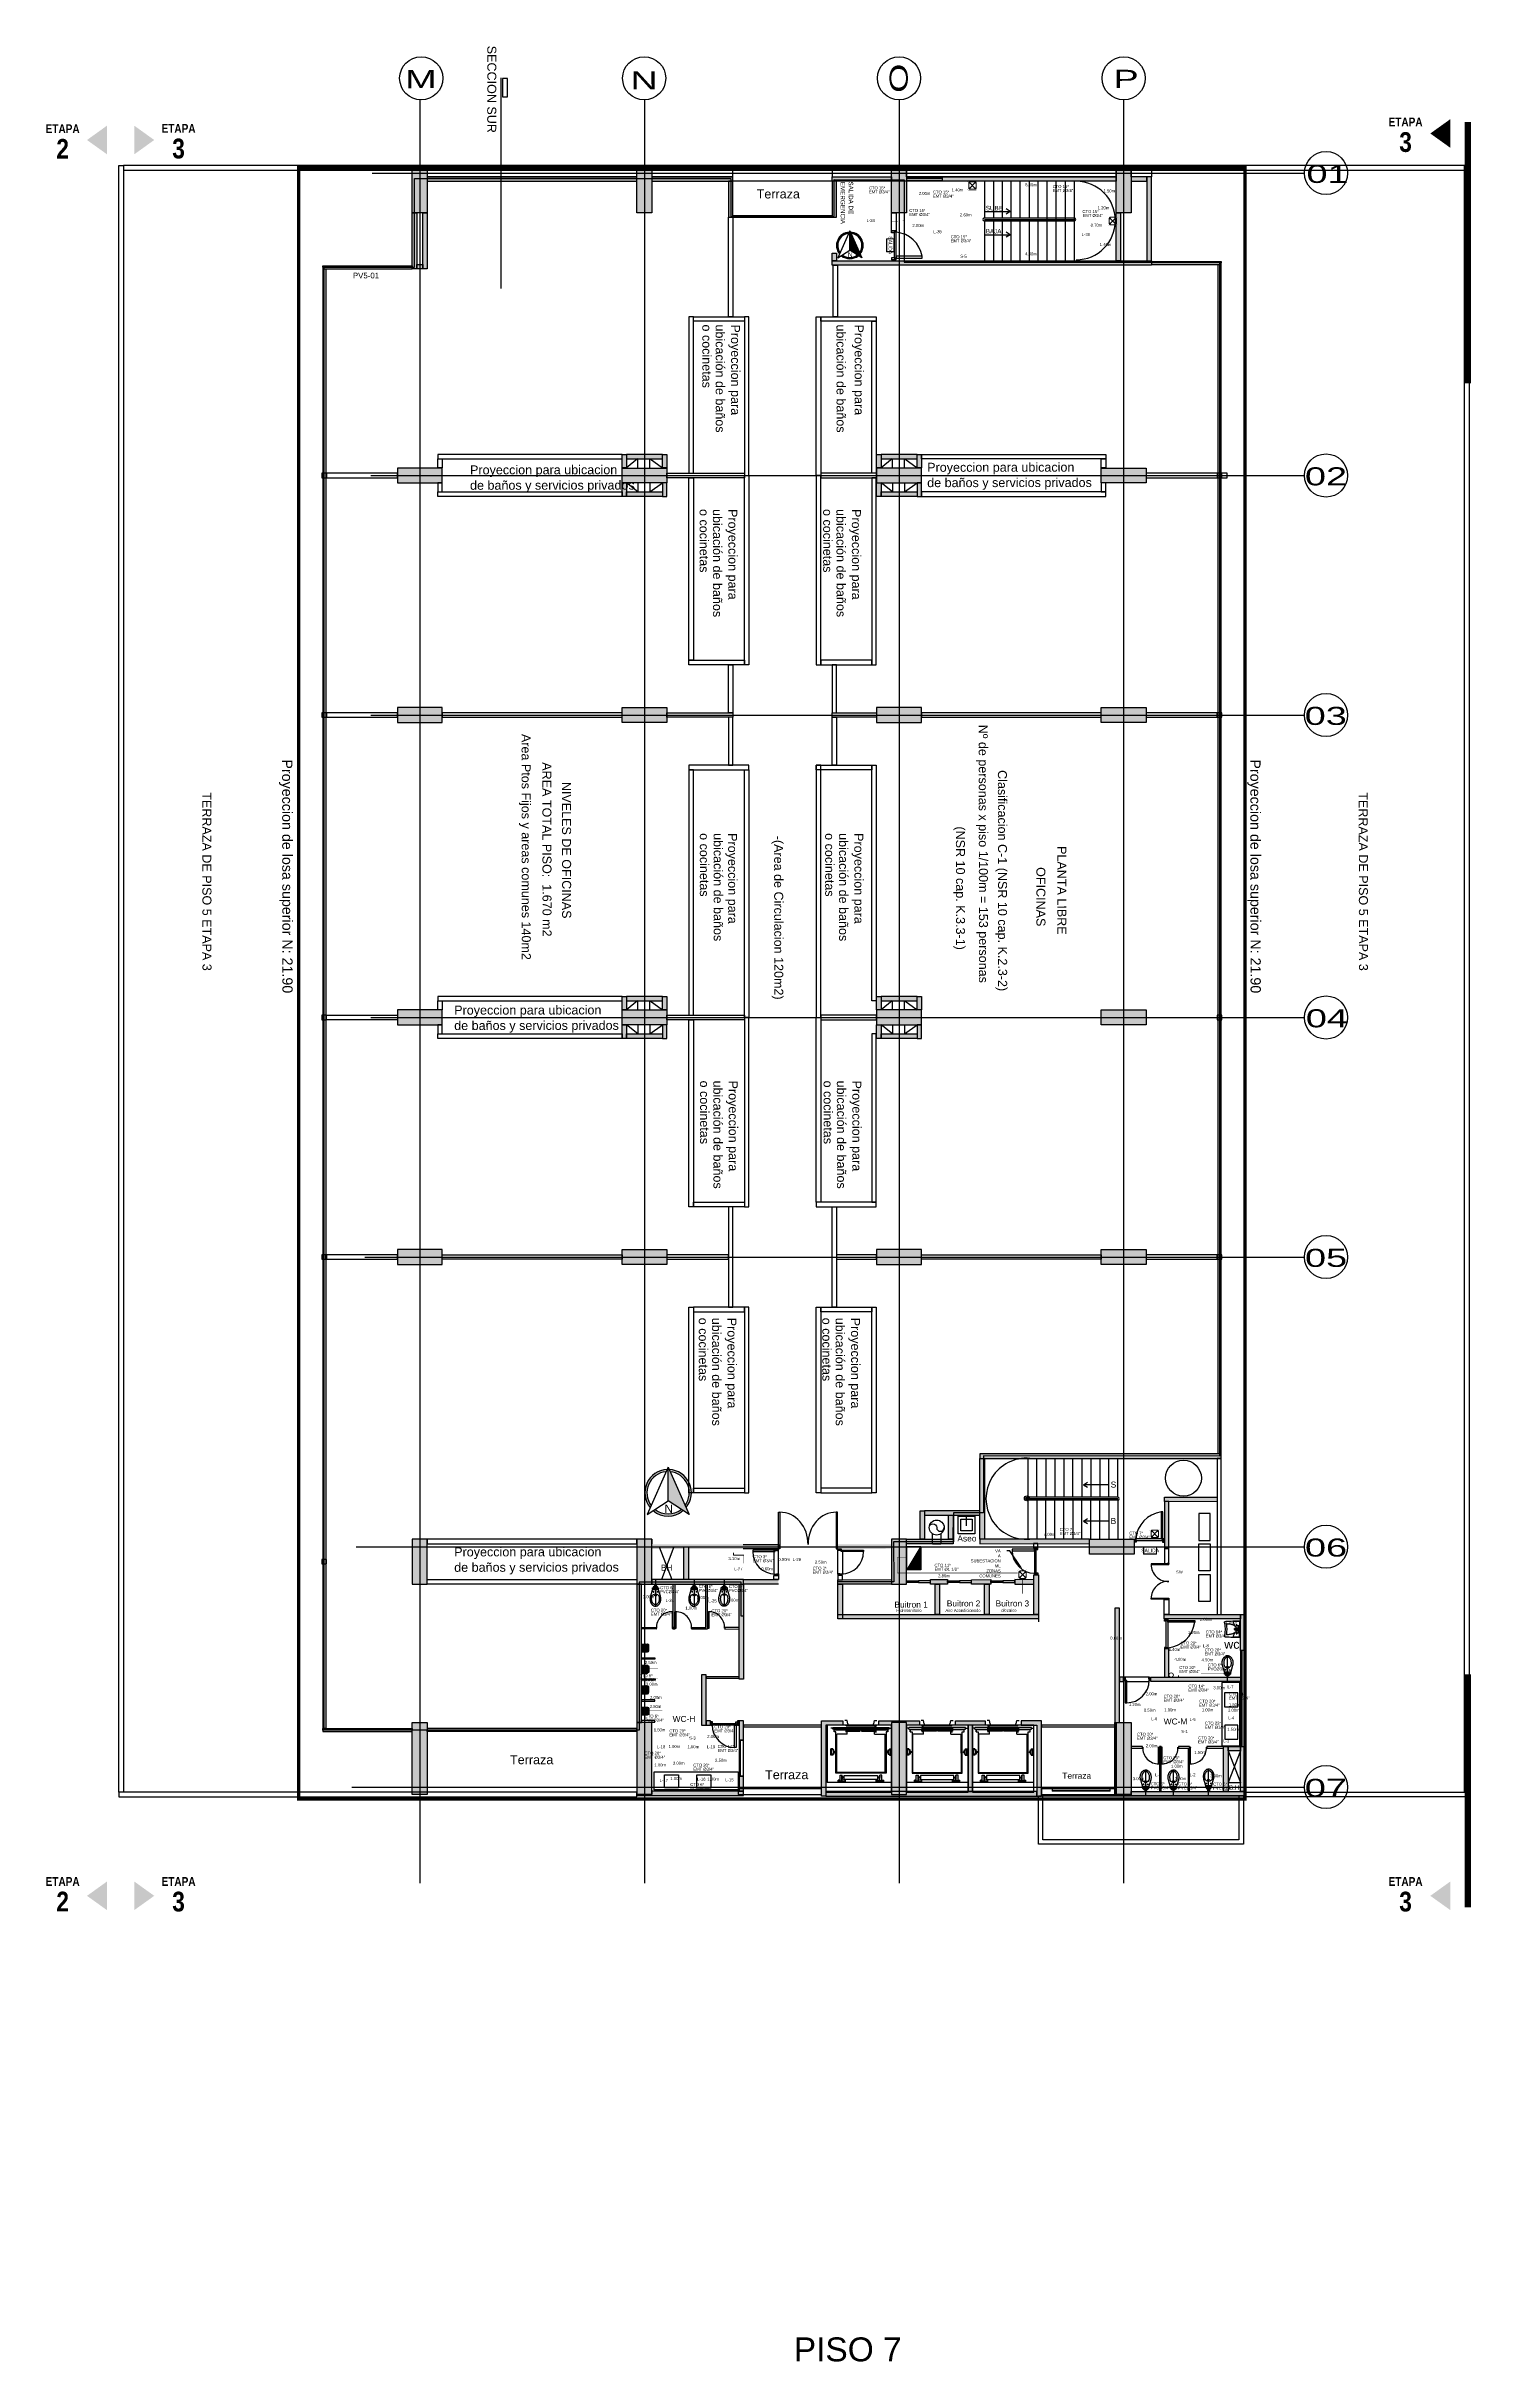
# Model space of a CAD drawing. Header units: metres. Extents: x 357 to 1031, y 43 to 2905.
# Drawn here: x 815 to 862.8, y 2456.1 to 2533.5 of the extents above; entities that cross this region are included whole.
import ezdxf
from ezdxf import colors
from ezdxf.entities.mleader import LeaderData, LeaderLine
from ezdxf.enums import TextEntityAlignment as Align
from ezdxf.lldxf.tags import DXFTag
from ezdxf.math import Vec2, Vec3

# ---------------------------------------------------------------- set-up
doc = ezdxf.new("R2010")
doc.units = ezdxf.units.M
for name, pattern in [('DASHED2', [9.525, 6.35, -3.175]), ('HIDDEN', [9.525, 6.35, -3.175]), ('HIDDEN2', [4.7625, 3.175, -1.5875]), ('LÍNEAS_OCULTASX2', [0.75, 0.5, -0.25])]:
    doc.linetypes.add(name, pattern=pattern)
for name, color, linetype, lineweight in [('-CN-GYD-ILUMINACIÓN', 3, 'Continuous', 20), ('-CN-GYD-TUBERIA PVC', 96, 'PVC_LINE', 25), ('-CN-GYD-TUBERÍA TOMACORRIENTE PVC', 86, 'Continuous', 18), ('GG_TEXTO', 7, 'Continuous', 9), ('L', 7, 'Continuous', 15), ('TEXTOS', 250, 'Continuous', 20)]:
    doc.layers.add(name, color=color, linetype=linetype, lineweight=lineweight)
for name, color, linetype in [('_ACHU5', 255, 'Continuous'), ('AIRE ACONDICIONADO', 50, 'Continuous'), ('CAJA DE PASO', 86, 'Continuous'), ('GG_PISO 3', 8, 'Continuous'), ('GG_PISO 5', 8, 'Continuous'), ('GG_PROYECCION', 9, 'DASHED2'), ('NORTE', 7, 'Continuous'), ('TB', 7, 'Continuous'), ('TEXTO DE MEDIDAS', 7, 'Continuous'), ('TEXTOS MEDIDAS', 7, 'Continuous')]:
    doc.layers.add(name, color=color, linetype=linetype)
doc.styles.add('ROMAN', font='ROMANS', dxfattribs={"width": 1.2})
doc.styles.add('STANDAR NEGRITA', font='ARIALNB.TTF', dxfattribs={"height": 0.2})
doc.styles.get("Standard").update_dxf_attribs({"font": 'arial.ttf'})
doc.styles.add('style2', font='arial.ttf', dxfattribs={"width": 1.5})
tags = doc.linetypes.add('EMT_LINE', pattern='A,0.5,-0.2,["EMT",Standard,S=0.1,R=0,X=-0.1,Y=-0.05],-0.25', length=0.95).pattern_tags.tags
tags[6] = DXFTag(74, 10)
tags = doc.linetypes.add('PVC_LINE', pattern='A,0.5,-0.2,["PVC",Standard,S=0.1,R=0,X=-0.1,Y=-0.05],-0.25', length=0.95).pattern_tags.tags
tags[6] = DXFTag(74, 10)
pattern_1 = [(0, (0, 0), (0, 6.985), [5.08, -1.905]), (90, (0, 0), (-6.985, 4e-16), [5.08, -1.905])]

# ---------------------------------------------------------------- blocks, each defined once
blk = doc.blocks.new('lav discapacitados')
for p, q in [((0.135, 0.125), (0.135, 0.14)), ((0.503, 0.125), (0.503, 0.14)), ((0.038, -0.307), (0.601, -0.307)), ((0.058, -0.289), (0.319, -0.289)), ((0.183, -0.19), (0.154, -0.19)), ((0.183, -0.19), (0.183, -0.162)), ((0.183, -0.19), (0.183, -0.218)), ((0.183, -0.19), (0.211, -0.19)), ((0.215, -0.251), (0.187, -0.251)), ((0.215, -0.251), (0.215, -0.223)), ((0.215, -0.251), (0.243, -0.251)), ((0.215, -0.251), (0.215, -0.28)), ((0.267, -0.251), (0.239, -0.251)), ((0.267, -0.251), (0.267, -0.223)), ((0.267, -0.251), (0.295, -0.251)), ((0.267, -0.251), (0.267, -0.28)), ((0.319, -0.15), (0.276, -0.15)), ((0.319, -0.251), (0.291, -0.251)), ((0.319, -0.317), (0.319, -0.096)), ((0.319, -0.15), (0.319, -0.122)), ((0.319, -0.15), (0.362, -0.15)), ((0.319, -0.15), (0.319, -0.178)), ((0.319, -0.251), (0.319, -0.223)), ((0.319, -0.251), (0.348, -0.251)), ((0.319, -0.251), (0.319, -0.28)), ((0.58, -0.289), (0.319, -0.289)), ((0.371, -0.251), (0.343, -0.251)), ((0.371, -0.251), (0.371, -0.223)), ((0.371, -0.251), (0.4, -0.251)), ((0.371, -0.251), (0.371, -0.28)), ((0.424, -0.251), (0.395, -0.251)), ((0.424, -0.251), (0.424, -0.223)), ((0.424, -0.251), (0.452, -0.251)), ((0.424, -0.251), (0.424, -0.28)), ((0.456, -0.19), (0.427, -0.19)), ((0.456, -0.19), (0.456, -0.162)), ((0.456, -0.19), (0.484, -0.19)), ((0.456, -0.19), (0.456, -0.218))]:
    blk.add_line(p, q)
blk.add_lwpolyline([(0.135, 0.125, 0.057771), (0.15, -0.005, 0.071436), (0.189, -0.104, 0.106424), (0.255, -0.178, 0.158971), (0.319, -0.199, 0.158971)], format="xyb")
at = {"linetype": 'Continuous'}
for centre in [(0.183, -0.19), (0.215, -0.251), (0.267, -0.251), (0.371, -0.251), (0.424, -0.251), (0.456, -0.19)]:
    blk.add_circle(centre, 0.0174, dxfattribs=at)
for centre, radius in [((0.319, -0.15), 0.0325), ((0.319, -0.15), 0.023), ((0.319, -0.251), 0.0174)]:
    blk.add_circle(centre, radius)
for centre, radius, start, end in [((5.796, -0.307), 5.759, 175.15096, 180), ((0.097, 0.176), 0.0385, 79.48538, 175.15096), ((0.319, 1.375), 1.181, 259.48538, 280.51462), ((0.145, 0.14), 0.0102, 81.99353, 180), ((0.319, 1.375), 1.237, 261.99353, 278.00647), ((-0.066, 0.125), 0.57, 346.77455, 0), ((0.493, 0.14), 0.0102, 0, 98.00647), ((0.542, 0.176), 0.0385, 4.84904, 100.51462), ((-5.158, -0.307), 5.759, 0, 4.84904), ((5.796, -0.307), 5.748, 177.92069, 179.71619), ((0.058, -0.279), 0.0102, 179.71619, 270), ((0.062, -0.099), 0.0102, 88.96035, 177.92069), ((0.058, -0.307), 0.218, 56.42947, 88.96035), ((0.185, -0.117), 0.0102, 236.42947, 31.59131), ((0.319, -0.091), 0.109, 270, 306.13117), ((0.244, 0.012), 0.236, 306.13117, 330.43029), ((0.454, -0.117), 0.0102, 148.40869, 303.57053), ((0.124, 0.08), 0.374, 330.43029, 346.77455), ((0.58, -0.307), 0.218, 91.03965, 123.57053), ((0.576, -0.099), 0.0102, 2.07931, 91.03965), ((0.58, -0.279), 0.0102, 270, 0.28381), ((-5.158, -0.307), 5.748, 0.28381, 2.07931)]:
    blk.add_arc(centre, radius, start, end)
blk = doc.blocks.new('P8P1P161')
at = {"layer": '_ACHU5'}
h = blk.add_hatch(color=256, dxfattribs=at)
h.dxf.hatch_style = 1
h.paths.add_polyline_path([(-0.13, 0), (0.13, 0), (0.13, -0.08), (-0.13, -0.08)])
h.paths.add_polyline_path([(-0.006, -0.064, 1), (0.006, -0.064, 1)], flags=16)
h.paths.add_polyline_path([(-0.13, -0.08), (0.13, -0.08), (0.13, -0.123, 0.414214), (0.1, -0.093), (-0.1, -0.093, 0.414214), (-0.13, -0.123)])
h.paths.add_polyline_path([(-0.1, -0.093), (0.1, -0.093, -0.414214), (0.13, -0.123), (0.13, -0.19, -0.414214), (0.08, -0.24), (-0.08, -0.24, -0.414214), (-0.13, -0.19), (-0.13, -0.123, -0.414214)])
h.paths.add_polyline_path([(-0.1, -0.101, 0.414214), (-0.115, -0.116), (-0.115, -0.183, 0.414214), (-0.08, -0.218), (0.08, -0.218, 0.414214), (0.115, -0.183), (0.115, -0.116, 0.414214), (0.1, -0.101)], flags=16)
h.paths.add_polyline_path([(-0.024, -0.114), (-0.024, -0.13), (-0.016, -0.13), (-0.016, -0.114)], flags=0)
h.paths.add_polyline_path([(-0.004, -0.114), (-0.004, -0.13), (0.004, -0.13), (0.004, -0.114)], flags=0)
h.paths.add_polyline_path([(0.016, -0.114), (0.016, -0.13), (0.024, -0.13), (0.024, -0.114)], flags=0)
h.paths.add_polyline_path([(-0.115, -0.116, -0.414214), (-0.1, -0.101), (0.1, -0.101, -0.414214), (0.115, -0.116), (0.115, -0.183, -0.414214), (0.08, -0.218), (-0.08, -0.218, -0.414214), (-0.115, -0.183)], flags=0)
h = blk.add_hatch(color=256, dxfattribs=at)
h.dxf.hatch_style = 1
h.paths.add_polyline_path([(-0.115, -0.116), (-0.115, -0.183, 0.414214), (-0.08, -0.218), (0.08, -0.218, 0.414214), (0.115, -0.183), (0.115, -0.116, 0.414214), (0.1, -0.101), (-0.1, -0.101, 0.414214)])
h.paths.add_polyline_path([(0.024, -0.13), (0.016, -0.13), (0.016, -0.114), (0.024, -0.114)], flags=16)
h.paths.add_polyline_path([(0.004, -0.13), (-0.004, -0.13), (-0.004, -0.114), (0.004, -0.114)], flags=16)
h.paths.add_polyline_path([(-0.016, -0.13), (-0.024, -0.13), (-0.024, -0.114), (-0.016, -0.114)], flags=16)
for p, q in [((-0.13, 0), (0.13, 0)), ((-0.13, 0), (-0.13, -0.123)), ((0.13, 0), (0.13, -0.123)), ((-0.13, -0.123), (-0.13, -0.19)), ((-0.115, -0.116), (-0.115, -0.183)), ((-0.1, -0.093), (0.1, -0.093)), ((-0.1, -0.101), (0.1, -0.101)), ((-0.08, -0.218), (0.08, -0.218)), ((-0.08, -0.24), (0.08, -0.24)), ((-0.024, -0.13), (-0.024, -0.114)), ((-0.024, -0.114), (-0.016, -0.114)), ((-0.016, -0.13), (-0.024, -0.13)), ((-0.016, -0.114), (-0.016, -0.13)), ((-0.004, -0.114), (0.004, -0.114)), ((-0.004, -0.13), (-0.004, -0.114)), ((0.004, -0.13), (-0.004, -0.13)), ((0.004, -0.114), (0.004, -0.13)), ((0.016, -0.13), (0.016, -0.114)), ((0.016, -0.114), (0.024, -0.114)), ((0.024, -0.13), (0.016, -0.13)), ((0.024, -0.114), (0.024, -0.13)), ((0.115, -0.116), (0.115, -0.183)), ((0.13, -0.123), (0.13, -0.19))]:
    blk.add_line(p, q)
blk.add_circle((0, -0.064), 0.00632)
for centre, radius, start, end in [((-0.1, -0.123), 0.03, 90, 180), ((-0.08, -0.19), 0.05, 180, 270), ((-0.1, -0.116), 0.0149, 90, 180), ((-0.08, -0.183), 0.0349, 180, 270), ((0.08, -0.183), 0.0349, 270, 0), ((0.08, -0.19), 0.05, 270, 0), ((0.1, -0.123), 0.03, 0, 90), ((0.1, -0.116), 0.0149, 0, 90)]:
    blk.add_arc(centre, radius, start, end)
at = {"style": 'ROMAN', "width": 1.2}
for tag, flags, p in [('CODIN', 3, (0.018, -0.647)), ('CODIN0', 1, (-0.032, -0.975))]:
    blk.add_attdef(tag, text='', height=0.21, dxfattribs=dict(at, flags=flags)).set_placement(p, align=Align.MIDDLE)
blk = doc.blocks.new('AU_SENSOR MOVIMIENTO')
at = {"color": 0}
for radius in [0.08, 0.034]:
    blk.add_circle((0, 0), radius, dxfattribs=at)
blk = doc.blocks.new('A$Cf847e5f9')
h = blk.add_hatch(color=256)
h.dxf.hatch_style = 1
h.paths.add_polyline_path([(6.6, 18), (7.1, 19.1, 0.618991), (-0.9, 0.9), (-0.5, 2, -0.58483)])
h.paths.add_polyline_path([(8.1, 19.1), (8.5, 18, -0.58483), (15.6, 2), (16.1, 0.9, 0.618991)])
at = {"true_color": 0x636466}
h = blk.add_hatch(color=251, dxfattribs=at)
h.dxf.hatch_style = 1
h.paths.add_polyline_path([(7.6, 20.2), (7.6, 4.1), (17.6, -2.4)])
h = blk.add_hatch(color=256)
h.dxf.hatch_style = 1
h.paths.add_polyline_path([(14.7, -0.5), (13.8, 0.1, -0.344197), (1.4, 0.1), (0.5, -0.5, 0.361596)])
for points in [[(-2.4, -2.4), (7.6, 4.1)], [(17.6, -2.4), (7.6, 4.1)]]:
    blk.add_lwpolyline(points)
at = {"layer": 'NORTE'}
for q in [(-2.4, -2.4), (17.6, -2.4)]:
    blk.add_line((7.6, 20.2), q, dxfattribs=at)
blk.add_lwpolyline([(7.6, 4.1), (7.6, 20.2)], dxfattribs=at)
for radius, start, end in [(11.1, 92.5879, 219.6164), (10.1, 95.4614, 216.7429), (11.1, 320.3836, 87.4121), (10.1, 323.2571, 84.5386), (10.1, 232.0134, 307.9866), (11.1, 230.2404, 309.7596)]:
    blk.add_arc((7.6, 8), radius, start, end, dxfattribs=at)
at = {"layer": 'NORTE', "insert": (5.9, 2.4), "char_height": 4, "attachment_point": 1}
blk.add_mtext_dynamic_manual_height_columns('N', width=1.323, gutter_width=12.5, heights=[0], dxfattribs=at)
blk = doc.blocks.new('A$Cec4fd115')
at = {"layer": 'GG_PISO 5', "linetype": 'HIDDEN'}
for points in [[(0.051, 0.001), (0, 0.002), (0, 1.226), (0.051, 1.225)], [(2.183, 0), (2.234, 0.001), (2.234, 1.226), (2.183, 1.225)]]:
    blk.add_lwpolyline(points, close=True, dxfattribs=at)
at = {"layer": 'GG_PISO 5'}
for centre, start, end in [((0.06, 0.169), 358.82537, 90.50626), ((2.174, 0.169), 89.49374, 181.17463)]:
    blk.add_arc(centre, 1.057, start, end, dxfattribs=at)
blk = doc.blocks.new('TB')
at = {"layer": 'TB'}
h = blk.add_hatch(color=256, dxfattribs=at)
h.dxf.hatch_style = 1
h.paths.add_polyline_path([(0.156, 0), (-0.156, 0.156), (-0.156, 0)])
blk.add_lwpolyline([(-0.156, 0.156), (0.156, 0.156), (0.156, 0), (-0.156, 0)], close=True, dxfattribs=at)
blk.add_lwpolyline([(0.156, 0), (-0.156, 0.156)], dxfattribs=at)
blk = doc.blocks.new('Caja de paso')
at = {"layer": '-CN-GYD-TUBERÍA TOMACORRIENTE PVC', "const_width": 0.00173}
blk.add_lwpolyline([(-0.111, 0.067), (-0.111, -0.067, 0.414214), (-0.067, -0.111), (0.067, -0.111, 0.414214), (0.111, -0.067), (0.111, 0.067, 0.414214), (0.067, 0.111), (-0.067, 0.111, 0.414214)], format="xyb", close=True, dxfattribs=at)
at = {"layer": '-CN-GYD-TUBERÍA TOMACORRIENTE PVC'}
blk.add_lwpolyline([(-0.057, -0.082), (0.057, -0.082, 0.414214), (0.082, -0.057), (0.082, 0.057, 0.414214), (0.057, 0.082), (-0.057, 0.082, 0.414214), (-0.082, 0.057), (-0.082, -0.057, 0.414214)], format="xyb", close=True, dxfattribs=at)
at = {"layer": '-CN-GYD-TUBERÍA TOMACORRIENTE PVC', "linetype": 'LÍNEAS_OCULTASX2'}
for points in [[(-0.057, 0.057), (0.057, -0.057)], [(0.057, 0.057), (-0.057, -0.057)]]:
    blk.add_lwpolyline(points, dxfattribs=at)
at = {"layer": '-CN-GYD-TUBERÍA TOMACORRIENTE PVC'}
for centre in [(-0.057, 0.057), (0.057, 0.057), (-0.057, -0.057), (0.057, -0.057)]:
    blk.add_circle(centre, 0.00665, dxfattribs=at)
blk = doc.blocks.new('Salida_3.8W')
h = blk.add_hatch()
h.set_pattern_fill('ANGLE', color=256)
h.set_pattern_definition(pattern_1)
h.paths.add_polyline_path([(0.434, -0.01), (0.434, 0.303), (-0.434, 0.303), (-0.434, -0.01)])
h.paths.add_polyline_path([(-0.424, 0), (-0.424, 0.293), (0.424, 0.293), (0.424, 0)], flags=16)
h = blk.add_hatch()
h.set_pattern_fill('ANGLE', color=256)
h.set_pattern_definition(pattern_1)
h.paths.add_polyline_path([(0.434, -0.01), (0.434, 0.303), (-0.434, 0.303), (-0.434, -0.01)])
h.paths.add_polyline_path([(-0.424, 0), (-0.424, 0.293), (0.424, 0.293), (0.424, 0)], flags=16)
at = {"layer": 'L'}
h = blk.add_hatch(dxfattribs=at)
h.set_pattern_fill('ANGLE', color=3)
h.set_pattern_definition([(0, (-44.6785, -37.2514), (0, 6.985), [5.08, -1.905]), (90, (-44.6785, -37.2514), (-6.985, 4e-16), [5.08, -1.905])])
h.paths.add_polyline_path([(0.434, -0.01), (0.434, 0.303), (-0.434, 0.303), (-0.434, -0.01)])
h.paths.add_polyline_path([(-0.424, 0), (-0.424, 0.293), (0.424, 0.293), (0.424, 0)], flags=16)
h = blk.add_hatch(color=3, dxfattribs=at)
h.paths.add_polyline_path([(0.434, -0.01), (0.434, 0.303), (-0.434, 0.303), (-0.434, -0.01)])
h.paths.add_polyline_path([(-0.424, 0), (-0.424, 0.293), (0.424, 0.293), (0.424, 0)], flags=16)
at = {"layer": 'L', "color": 3}
for points in [[(-0.434, 0.303), (0.434, 0.303), (0.434, -0.01), (-0.434, -0.01)], [(-0.424, 0.293), (0.424, 0.293), (0.424, 0), (-0.424, 0)]]:
    blk.add_lwpolyline(points, close=True, dxfattribs=at)
at = {"layer": 'L', "color": 3, "insert": (0, 0.146, 712.661), "char_height": 0.15, "width": 0.84839, "attachment_point": 5}
blk.add_mtext('\\pxqc;SALIDA', dxfattribs=at)
blk = doc.blocks.new('A$C14b492fb')
at = {"layer": '-CN-GYD-ILUMINACIÓN', "color": 3, "extrusion": (0, 0, -1)}
blk.add_lwpolyline([(0, 0.35), (0, 0), (-0.09, 0)], dxfattribs=at)
blk.add_circle((-0.11, 0.35), 0.106, dxfattribs=at)
blk = doc.blocks.new('A$Cfe640b9a')
at = {"layer": '-CN-GYD-ILUMINACIÓN'}
h = blk.add_hatch(dxfattribs=at)
h.set_pattern_fill('SWAMP', color=252, scale=0.5, angle=90)
h.set_pattern_definition([(270, (-2.052306, -0.42678), (0.0663011, -0.0153116), [0.0038279, -0.02679527]), (5e-10, (-2.052306, -0.428697), (0.06630109, 0.01531158), [0.00478487, -0.1278173]), (5e-10, (-2.052306, -0.429175), (0.06630109, 0.01531158), [0.0038279, -0.1287743]), (5e-10, (-2.052306, -0.428218), (0.06630109, 0.01531158), [0.0038279, -0.1287743]), (346.9961, (-2.052306, -0.429654), (0.0663011, 0.01531158), [0.00272185, -0.0653243]), (13.0039, (-2.052306, -0.42774), (3e-11, 0.03062316), [0.00272185, -0.0653243])])
h.paths.add_polyline_path([(0.391, -0.501), (0.391, -0.421), (-6.027, -0.421), (-6.027, -0.501)])
h.paths.add_polyline_path([(0.391, -0.43), (0.391, -0.482), (0.391, -0.442)], flags=17)
at = {"layer": '-CN-GYD-ILUMINACIÓN', "color": 4}
for p, q in [((-6.058, -0.529), (-6.058, -0.393)), ((-6.058, -0.393), (0.391, -0.393)), ((0.391, -0.529), (-6.058, -0.529)), ((-6.027, -0.501), (-6.027, -0.421)), ((-6.027, -0.421), (0.391, -0.421)), ((0.391, -0.501), (-6.027, -0.501)), ((0.357, -0.421), (0.357, -0.501)), ((0.391, -0.393), (0.391, -0.529))]:
    blk.add_line(p, q, dxfattribs=at)

msp = doc.modelspace()

# ---------------------------------------------------------------- hatches: boundary and pattern name
at = {"layer": 'GG_PISO 5'}
h = msp.add_hatch(color=256, dxfattribs=at)
h.dxf.hatch_style = 1
h.paths.add_polyline_path([(861.843, 2530.082), (861.843, 2531.042), (861.844, 2530.562)], flags=0)
h.paths.add_polyline_path([(861.847, 2530.082), (861.847, 2531.042), (861.178, 2530.562)])
h = msp.add_hatch(color=256, dxfattribs=at)
h.dxf.hatch_style = 1
h.paths.add_polyline_path([(817.909, 2529.865), (817.909, 2530.824), (818.577, 2530.344)])
h.paths.add_polyline_path([(817.001, 2529.865), (817.001, 2530.824), (816.333, 2530.344)])
h = msp.add_hatch(color=256, dxfattribs=at)
h.paths.add_polyline_path([(835.193, 2527.915), (834.693, 2527.915), (834.693, 2529.415), (835.193, 2529.415)])
h.paths.add_polyline_path([(827.693, 2527.915), (827.193, 2527.915), (827.193, 2529.415), (827.693, 2529.415)])
h.paths.add_polyline_path([(851.19, 2527.915), (850.69, 2527.915), (850.69, 2529.415), (851.19, 2529.415)])
h.paths.add_polyline_path([(843.693, 2527.915), (843.193, 2527.915), (843.193, 2529.415), (843.693, 2529.415)])
h.paths.add_polyline_path([(851.69, 2519.39), (851.69, 2518.89), (850.19, 2518.89), (850.19, 2519.39)])
h.paths.add_polyline_path([(835.693, 2519.39), (835.693, 2518.89), (834.193, 2518.89), (834.193, 2519.39)])
h.paths.add_polyline_path([(842.693, 2519.39), (842.693, 2518.89), (844.193, 2518.89), (844.193, 2519.39)])
h.paths.add_polyline_path([(826.693, 2519.39), (826.693, 2518.89), (828.193, 2518.89), (828.193, 2519.39)])
h.paths.add_polyline_path([(851.69, 2511.39), (851.69, 2510.89), (850.19, 2510.89), (850.19, 2511.39)])
h.paths.add_polyline_path([(835.693, 2511.39), (835.693, 2510.89), (834.193, 2510.89), (834.193, 2511.39)])
h.paths.add_polyline_path([(842.693, 2511.39), (842.693, 2510.89), (844.193, 2510.89), (844.193, 2511.39)])
h.paths.add_polyline_path([(826.693, 2511.39), (826.693, 2510.89), (828.193, 2510.89), (828.193, 2511.39)])
h.paths.add_polyline_path([(851.69, 2501.29), (851.69, 2500.79), (850.19, 2500.79), (850.19, 2501.29)])
h.paths.add_polyline_path([(835.693, 2501.29), (835.693, 2500.79), (834.193, 2500.79), (834.193, 2501.29)])
h.paths.add_polyline_path([(842.693, 2501.29), (842.693, 2500.79), (844.193, 2500.79), (844.193, 2501.29)])
h.paths.add_polyline_path([(826.693, 2501.29), (826.693, 2500.79), (828.193, 2500.79), (828.193, 2501.29)])
h.paths.add_polyline_path([(851.69, 2493.29), (851.69, 2492.79), (850.19, 2492.79), (850.19, 2493.29)])
h.paths.add_polyline_path([(835.693, 2493.29), (835.693, 2492.79), (834.193, 2492.79), (834.193, 2493.29)])
h.paths.add_polyline_path([(842.693, 2493.29), (842.693, 2492.79), (844.193, 2492.79), (844.193, 2493.29)])
h.paths.add_polyline_path([(826.693, 2493.29), (826.693, 2492.79), (828.193, 2492.79), (828.193, 2493.29)])
h.paths.add_polyline_path([(843.693, 2483.613), (843.193, 2483.613), (843.193, 2482.117), (843.693, 2482.117)])
h.paths.add_polyline_path([(849.795, 2483.615), (851.295, 2483.615), (851.295, 2483.115), (849.795, 2483.115)])
h.paths.add_polyline_path([(827.693, 2482.115), (827.693, 2483.615), (827.193, 2483.615), (827.193, 2482.115)])
h.paths.add_polyline_path([(835.193, 2482.115), (835.193, 2483.615), (834.693, 2483.615), (834.693, 2482.115)])
h.paths.add_polyline_path([(850.69, 2475.09), (850.69, 2477.49), (851.19, 2477.49), (851.19, 2475.09)])
h.paths.add_polyline_path([(843.193, 2477.49), (843.193, 2475.09), (843.693, 2475.09), (843.693, 2477.49)])
h.paths.add_polyline_path([(834.693, 2477.49), (834.693, 2475.09), (835.193, 2475.09), (835.193, 2477.49)])
h.paths.add_polyline_path([(827.693, 2477.49), (827.693, 2475.09), (827.193, 2475.09), (827.193, 2477.49)])
h = msp.add_hatch(color=256, dxfattribs=at)
h.paths.add_polyline_path([(837.898, 2529.116), (835.193, 2529.116), (835.193, 2528.966), (837.748, 2528.966), (837.748, 2527.767), (837.898, 2527.767)])
h.paths.add_polyline_path([(834.693, 2528.968), (834.693, 2529.118), (827.693, 2529.118), (827.693, 2528.968)])
h = msp.add_hatch(color=256, dxfattribs=at)
h.paths.add_polyline_path([(851.715, 2526.311), (851.865, 2526.311), (851.865, 2529.116), (851.715, 2529.116)])
h.paths.add_polyline_path([(851.19, 2529.116), (851.19, 2528.966), (851.715, 2528.966), (851.715, 2529.116)])
h.paths.add_polyline_path([(844.893, 2528.966), (844.893, 2529.116), (850.69, 2529.116), (850.69, 2528.966)])
h.paths.add_polyline_path([(851.19, 2527.915), (851.04, 2527.915), (851.04, 2527.916), (851.19, 2527.916)])
h.paths.add_polyline_path([(850.84, 2526.311), (850.69, 2526.311), (850.69, 2527.916), (850.84, 2527.916)])
h.paths.add_polyline_path([(841.206, 2526.16), (841.206, 2526.31), (851.865, 2526.31), (851.865, 2526.16)])
h.paths.add_polyline_path([(843.693, 2527.915), (843.543, 2527.915), (843.543, 2527.916), (843.693, 2527.916)])
h.paths.add_polyline_path([(841.206, 2528.966), (841.206, 2529.116), (843.193, 2529.116), (843.193, 2528.966)])
h.paths.add_polyline_path([(841.356, 2528.966), (841.206, 2528.966), (841.206, 2527.767), (841.356, 2527.767)])
h.paths.add_polyline_path([(841.356, 2526.311), (841.206, 2526.311), (841.206, 2526.563), (841.356, 2526.563)])
h = msp.add_hatch(color=256, dxfattribs=at)
h.paths.add_polyline_path([(827.693, 2526.041), (827.543, 2526.041), (827.543, 2527.916), (827.693, 2527.916)])
h.paths.add_polyline_path([(827.543, 2526.191), (827.543, 2526.041), (827.343, 2526.041), (827.343, 2526.191)])
h.paths.add_polyline_path([(827.343, 2526.041), (827.193, 2526.041), (827.193, 2527.916), (827.343, 2527.916)])
h = msp.add_hatch(color=256, dxfattribs=at)
h.paths.add_polyline_path([(842.693, 2501.741), (842.843, 2501.741), (842.843, 2501.291), (842.693, 2501.291)])
h.paths.add_polyline_path([(842.843, 2501.741), (842.843, 2501.591), (844.043, 2501.591), (844.043, 2501.741)])
h.paths.add_polyline_path([(844.043, 2501.741), (844.193, 2501.741), (844.193, 2501.291), (844.043, 2501.291)])
h.paths.add_polyline_path([(834.193, 2501.741), (834.343, 2501.741), (834.343, 2501.291), (834.193, 2501.291)])
h.paths.add_polyline_path([(834.343, 2501.741), (834.343, 2501.591), (835.543, 2501.591), (835.543, 2501.741)])
h.paths.add_polyline_path([(835.543, 2501.741), (835.693, 2501.741), (835.693, 2501.291), (835.543, 2501.291)])
h.paths.add_polyline_path([(834.343, 2500.341), (834.193, 2500.341), (834.193, 2500.791), (834.343, 2500.791)])
h.paths.add_polyline_path([(835.543, 2500.341), (835.693, 2500.341), (835.693, 2500.791), (835.543, 2500.791)])
h.paths.add_polyline_path([(834.343, 2500.341), (834.343, 2500.491), (835.543, 2500.491), (835.543, 2500.341)])
h.paths.add_polyline_path([(842.843, 2500.341), (842.693, 2500.341), (842.693, 2500.791), (842.843, 2500.791)])
h.paths.add_polyline_path([(844.043, 2500.341), (844.193, 2500.341), (844.193, 2500.791), (844.043, 2500.791)])
h.paths.add_polyline_path([(842.843, 2500.341), (842.843, 2500.491), (844.043, 2500.491), (844.043, 2500.341)])
h.paths.add_polyline_path([(842.843, 2518.441), (842.693, 2518.441), (842.693, 2518.891), (842.843, 2518.891)])
h.paths.add_polyline_path([(844.043, 2518.441), (844.193, 2518.441), (844.193, 2518.891), (844.043, 2518.891)])
h.paths.add_polyline_path([(842.843, 2518.441), (842.843, 2518.591), (844.043, 2518.591), (844.043, 2518.441)])
h.paths.add_polyline_path([(842.693, 2519.841), (842.843, 2519.841), (842.843, 2519.391), (842.693, 2519.391)])
h.paths.add_polyline_path([(842.843, 2519.841), (842.843, 2519.691), (844.043, 2519.691), (844.043, 2519.841)])
h.paths.add_polyline_path([(844.043, 2519.841), (844.193, 2519.841), (844.193, 2519.391), (844.043, 2519.391)])
h.paths.add_polyline_path([(834.193, 2519.841), (834.343, 2519.841), (834.343, 2519.391), (834.193, 2519.391)])
h.paths.add_polyline_path([(834.343, 2519.841), (834.343, 2519.691), (835.543, 2519.691), (835.543, 2519.841)])
h.paths.add_polyline_path([(835.543, 2519.841), (835.693, 2519.841), (835.693, 2519.391), (835.543, 2519.391)])
h.paths.add_polyline_path([(834.343, 2518.441), (834.193, 2518.441), (834.193, 2518.891), (834.343, 2518.891)])
h.paths.add_polyline_path([(835.543, 2518.441), (835.693, 2518.441), (835.693, 2518.891), (835.543, 2518.891)])
h.paths.add_polyline_path([(834.343, 2518.441), (834.343, 2518.591), (835.543, 2518.591), (835.543, 2518.441)])
h.paths.add_polyline_path([(824.325, 2482.941), (824.175, 2482.941), (824.175, 2482.791), (824.325, 2482.791)])
h.paths.add_polyline_path([(824.325, 2493.116), (824.175, 2493.116), (824.175, 2492.966), (824.325, 2492.966)])
h.paths.add_polyline_path([(824.325, 2501.116), (824.175, 2501.116), (824.175, 2500.966), (824.325, 2500.966)])
h.paths.add_polyline_path([(824.325, 2511.216), (824.175, 2511.216), (824.175, 2511.066), (824.325, 2511.066)])
h.paths.add_polyline_path([(824.326, 2519.216), (824.176, 2519.216), (824.176, 2519.066), (824.326, 2519.066)])
h.paths.add_polyline_path([(854.216, 2493.116), (854.066, 2493.116), (854.066, 2492.966), (854.216, 2492.966)])
h.paths.add_polyline_path([(854.216, 2501.116), (854.066, 2501.116), (854.066, 2500.966), (854.216, 2500.966)])
h.paths.add_polyline_path([(854.216, 2511.216), (854.066, 2511.216), (854.066, 2511.066), (854.216, 2511.066)])
h.paths.add_polyline_path([(854.216, 2519.216), (854.066, 2519.216), (854.066, 2519.066), (854.216, 2519.066)])
at = {"layer": 'GG_PISO 5', "ltscale": 0.03}
h = msp.add_hatch(color=256, dxfattribs=at)
h.dxf.hatch_style = 1
h.paths.add_polyline_path([(838.252, 2482.115), (838.252, 2482.265), (835.193, 2482.265), (835.193, 2482.115)])
h.paths.add_polyline_path([(834.843, 2477.491), (834.843, 2482.116), (834.693, 2482.116), (834.693, 2477.857), (834.693, 2477.491)])
h.paths.add_polyline_path([(838.252, 2478.94), (838.102, 2478.94), (838.102, 2482.115), (838.252, 2482.115)])
h.paths.add_polyline_path([(836.852, 2479.09), (836.852, 2477.401), (837.002, 2477.401), (837.002, 2479.09)])
h.paths.add_polyline_path([(837.002, 2477.401), (837.152, 2477.401), (837.152, 2477.551), (837.002, 2477.551)])
h.paths.add_polyline_path([(838.252, 2477.551), (838.102, 2477.551), (838.102, 2476.901), (838.252, 2476.901)])
h.paths.add_polyline_path([(838.052, 2477.401), (838.102, 2477.401), (838.102, 2477.551), (838.052, 2477.551)])
h.paths.add_polyline_path([(838.102, 2475.701), (838.102, 2475.206), (838.252, 2475.206), (838.252, 2475.701)])
h.paths.add_polyline_path([(834.693, 2475.056), (838.252, 2475.056), (838.252, 2475.206), (835.193, 2475.206), (835.193, 2475.091), (834.693, 2475.091)])
h.paths.add_polyline_path([(841.568, 2477.551), (841.568, 2477.401), (841.002, 2477.401), (841.002, 2475.036), (840.852, 2475.036), (840.852, 2477.551)])
h.paths.add_polyline_path([(844.121, 2477.551), (844.121, 2477.401), (843.693, 2477.401), (843.693, 2477.491), (843.193, 2477.491), (843.193, 2477.401), (842.768, 2477.401), (842.768, 2477.551)])
h.paths.add_polyline_path([(841.002, 2475.036), (848.044, 2475.036), (848.044, 2475.189), (841.002, 2475.189)])
h.paths.add_polyline_path([(846.32, 2477.551), (846.32, 2477.401), (845.321, 2477.401), (845.321, 2477.551)])
h.paths.add_polyline_path([(845.745, 2475.189), (845.895, 2475.189), (845.895, 2477.401), (845.745, 2477.401), (845.745, 2477.403), (845.745, 2475.189), (845.745, 2475.189)])
h.paths.add_polyline_path([(847.52, 2477.551), (847.52, 2477.401), (848.044, 2477.401), (848.044, 2475.036), (848.194, 2475.036), (848.194, 2477.551)])
h.paths.add_polyline_path([(851.19, 2475.191), (854.992, 2475.191), (854.992, 2475.041), (850.64, 2475.041), (850.64, 2477.49), (850.69, 2477.49), (850.69, 2475.09), (851.19, 2475.09)])
h.paths.add_polyline_path([(854.426, 2476.695), (854.426, 2475.191), (854.276, 2475.191), (854.276, 2476.695)], flags=17)
h.paths.add_polyline_path([(854.426, 2476.695), (854.842, 2476.695), (854.842, 2476.545), (854.426, 2476.545)], flags=17)
h.paths.add_polyline_path([(854.992, 2476.695), (854.992, 2475.191), (854.842, 2475.191), (854.842, 2476.695)])
h.paths.add_polyline_path([(850.804, 2477.49), (850.804, 2481.316), (850.64, 2481.316), (850.64, 2477.49)])
h.paths.add_polyline_path([(851.847, 2479.011), (854.842, 2479.011), (854.842, 2478.861), (851.847, 2478.861)])
h.paths.add_polyline_path([(852.299, 2479.95), (852.299, 2479.011), (852.449, 2479.011), (852.449, 2479.95)])
h.paths.add_polyline_path([(850.94, 2479.011), (850.804, 2479.011), (850.804, 2478.861), (850.94, 2478.861)])
h.paths.add_polyline_path([(854.992, 2481.103), (854.992, 2479.899), (854.842, 2479.899), (854.842, 2481.103)])
h.paths.add_polyline_path([(852.292, 2481.103), (854.842, 2481.103), (854.842, 2480.953), (852.292, 2480.953)])
h.paths.add_polyline_path([(852.299, 2484.871), (852.299, 2483.31), (852.449, 2483.31), (852.449, 2484.871)])
h.paths.add_polyline_path([(854.064, 2484.867), (852.299, 2484.871), (852.299, 2485.021), (854.064, 2485.017)])
h.paths.add_polyline_path([(849.795, 2483.617), (846.144, 2483.617), (846.144, 2483.467), (849.795, 2483.467)])
h.paths.add_polyline_path([(848.094, 2481.103), (847.944, 2481.103), (847.944, 2482.428), (848.094, 2482.428)])
h.paths.add_polyline_path([(847.944, 2482.114), (847.944, 2482.264), (847.311, 2482.265), (847.311, 2482.115)])
h.paths.add_polyline_path([(846.445, 2481.103), (846.295, 2481.103), (846.295, 2482.114), (846.445, 2482.114)])
h.paths.add_polyline_path([(845.857, 2482.114), (845.857, 2482.264), (846.511, 2482.265), (846.511, 2482.115)])
h.paths.add_polyline_path([(844.493, 2482.115), (844.493, 2482.265), (845.057, 2482.265), (845.057, 2482.115)])
h.paths.add_polyline_path([(844.796, 2481.103), (844.646, 2481.103), (844.646, 2482.115), (844.796, 2482.115)])
h.paths.add_polyline_path([(846.144, 2483.617), (846.144, 2486.316), (846.294, 2486.316), (846.294, 2483.617)])
h.paths.add_polyline_path([(854.192, 2486.466), (846.144, 2486.466), (846.144, 2486.316), (854.192, 2486.316)])
h.paths.add_polyline_path([(841.401, 2482.125), (841.401, 2482.149), (841.401, 2482.129)], flags=17)
h.paths.add_polyline_path([(841.401, 2482.265), (841.401, 2482.115), (843.193, 2482.115), (843.193, 2482.265)])
h.paths.add_polyline_path([(841.401, 2481.104), (841.401, 2481.085), (841.401, 2481.083), (841.401, 2480.952), (848.094, 2480.953), (848.094, 2481.103)])
h.paths.add_polyline_path([(836.408, 2483.365), (836.258, 2483.365), (836.258, 2482.265), (836.408, 2482.265)])
h = msp.add_hatch(color=256, dxfattribs=at)
h.dxf.hatch_style = 1
h.paths.add_polyline_path([(846.144, 2484.566), (844.293, 2484.566), (844.293, 2484.416), (845.093, 2484.415), (845.092, 2483.617), (843.693, 2483.615), (843.693, 2483.465), (845.243, 2483.466), (845.243, 2484.416), (846.144, 2484.416)])
h.paths.add_polyline_path([(844.293, 2484.566), (844.293, 2483.615), (844.142, 2483.617), (844.143, 2484.566)], flags=16)
h = msp.add_hatch(color=256, dxfattribs=at)
h.dxf.hatch_style = 1
h.paths.add_polyline_path([(839.414, 2483.291), (839.414, 2483.441), (835.193, 2483.44), (835.193, 2483.29)])
h = msp.add_hatch(color=256, dxfattribs=at)
h.dxf.hatch_style = 1
h.paths.add_polyline_path([(843.193, 2483.45), (841.4, 2483.44), (841.4, 2483.29), (843.193, 2483.295), (843.193, 2483.393), (843.193, 2483.407)])
h = msp.add_hatch(color=256, dxfattribs=at)
h.dxf.hatch_style = 1
h.paths.add_polyline_path([(838.252, 2482.265), (838.252, 2482.115), (839.415, 2482.115), (839.415, 2482.265)])
at = {"layer": 'GG_PISO 5'}
h = msp.add_hatch(color=256, dxfattribs=at)
edge = h.paths.add_edge_path()
edge.add_line((852.451, 2482.799), (851.861, 2482.799))
edge.add_arc((851.861, 2482.795), 0.00469, 89.99969, 179.99969)
edge.add_line((851.856, 2482.795), (851.856, 2482.776))
edge.add_arc((851.861, 2482.776), 0.00469, 179.99969, 269.99969)
edge.add_line((851.861, 2482.771), (852.447, 2482.771))
edge.add_arc((852.447, 2482.776), 0.00469, 269.99969, 359.99969)
edge.add_line((852.451, 2482.776), (852.451, 2482.799))
at = {"layer": 'GG_PISO 5', "ltscale": 0.03}
h = msp.add_hatch(color=256, dxfattribs=at)
h.dxf.hatch_style = 1
h.paths.add_polyline_path([(841.551, 2482.114), (841.401, 2482.114), (841.401, 2481.102), (841.551, 2481.102)])
at = {"layer": 'GG_PISO 5'}
h = msp.add_hatch(color=256, dxfattribs=at)
edge = h.paths.add_edge_path()
edge.add_line((852.451, 2481.613), (851.861, 2481.613))
edge.add_arc((851.861, 2481.618), 0.00469, 180.00031, 270.00031, ccw=False)
edge.add_line((851.856, 2481.618), (851.856, 2481.637))
edge.add_arc((851.861, 2481.637), 0.00469, 90.00031, 180.00031, ccw=False)
edge.add_line((851.861, 2481.642), (852.447, 2481.642))
edge.add_arc((852.447, 2481.637), 0.00469, 0.00031, 90.00031, ccw=False)
edge.add_line((852.451, 2481.637), (852.451, 2481.613))
h = msp.add_hatch(color=256, dxfattribs=at)
edge = h.paths.add_edge_path()
edge.add_line((835.897, 2480.638), (835.897, 2481.192))
edge.add_arc((835.892, 2481.192), 0.00439, 359.99969, 449.99969)
edge.add_line((835.892, 2481.196), (835.875, 2481.196))
edge.add_arc((835.875, 2481.192), 0.00439, 89.99969, 179.99969)
edge.add_line((835.87, 2481.192), (835.87, 2480.642))
edge.add_arc((835.875, 2480.642), 0.00439, 179.99969, 269.99969)
edge.add_line((835.875, 2480.638), (835.897, 2480.638))
h = msp.add_hatch(color=256, dxfattribs=at)
edge = h.paths.add_edge_path()
edge.add_line((835.96, 2480.637), (835.96, 2481.191))
edge.add_arc((835.964, 2481.191), 0.00439, 90.00031, 180.00031, ccw=False)
edge.add_line((835.964, 2481.196), (835.982, 2481.196))
edge.add_arc((835.982, 2481.191), 0.00439, 0.00031, 90.00031, ccw=False)
edge.add_line((835.986, 2481.191), (835.986, 2480.642))
edge.add_arc((835.982, 2480.642), 0.00439, -89.99969, 0.00031, ccw=False)
edge.add_line((835.982, 2480.637), (835.96, 2480.637))
h = msp.add_hatch(color=256, dxfattribs=at)
edge = h.paths.add_edge_path()
edge.add_line((837.064, 2480.638), (837.064, 2481.192))
edge.add_arc((837.068, 2481.192), 0.00439, 90.00031, 180.00031, ccw=False)
edge.add_line((837.068, 2481.196), (837.086, 2481.196))
edge.add_arc((837.086, 2481.192), 0.00439, 0.00031, 90.00031, ccw=False)
edge.add_line((837.09, 2481.192), (837.09, 2480.642))
edge.add_arc((837.086, 2480.642), 0.00439, -89.99969, 0.00031, ccw=False)
edge.add_line((837.086, 2480.638), (837.064, 2480.638))
h = msp.add_hatch(color=256, dxfattribs=at)
edge = h.paths.add_edge_path()
edge.add_line((852.135, 2476.668), (852.135, 2476.114))
edge.add_arc((852.13, 2476.114), 0.00439, -89.99969, 0.00031, ccw=False)
edge.add_line((852.13, 2476.11), (852.113, 2476.11))
edge.add_arc((852.113, 2476.114), 0.00439, 180.00031, 270.00031, ccw=False)
edge.add_line((852.108, 2476.114), (852.108, 2476.664))
edge.add_arc((852.113, 2476.664), 0.00439, 90.00031, 180.00031, ccw=False)
edge.add_line((852.113, 2476.668), (852.135, 2476.668))
h = msp.add_hatch(color=256, dxfattribs=at)
edge = h.paths.add_edge_path()
edge.add_line((852.198, 2476.669), (852.198, 2476.115))
edge.add_arc((852.202, 2476.115), 0.00439, 179.99969, 269.99969)
edge.add_line((852.202, 2476.11), (852.22, 2476.11))
edge.add_arc((852.22, 2476.115), 0.00439, 269.99969, 359.99969)
edge.add_line((852.224, 2476.115), (852.224, 2476.664))
edge.add_arc((852.22, 2476.664), 0.00439, 359.99969, 449.99969)
edge.add_line((852.22, 2476.669), (852.198, 2476.669))
h = msp.add_hatch(color=256, dxfattribs=at)
edge = h.paths.add_edge_path()
edge.add_line((853.148, 2476.669), (853.148, 2476.116))
edge.add_arc((853.153, 2476.116), 0.00439, 179.99969, 269.99969)
edge.add_line((853.153, 2476.111), (853.17, 2476.111))
edge.add_arc((853.17, 2476.116), 0.00439, 269.99969, 359.99969)
edge.add_line((853.174, 2476.116), (853.174, 2476.665))
edge.add_arc((853.17, 2476.665), 0.00439, 359.99969, 449.99969)
edge.add_line((853.17, 2476.669), (853.148, 2476.669))
h = msp.add_hatch(color=256, dxfattribs=at)
h.dxf.hatch_style = 1
h.paths.add_polyline_path([(817.909, 2472.186), (817.909, 2471.227), (818.577, 2471.706)])
h.paths.add_polyline_path([(817.001, 2472.186), (817.001, 2471.227), (816.333, 2471.706)])
h = msp.add_hatch(color=256, dxfattribs=at)
h.dxf.hatch_style = 1
h.paths.add_polyline_path([(862.754, 2472.186), (862.754, 2471.227), (862.758, 2471.706)])
h.paths.add_polyline_path([(861.847, 2472.186), (861.847, 2471.227), (861.178, 2471.706)])

# ---------------------------------------------------------------- linework, layer by layer
at = {"layer": '-CN-GYD-ILUMINACIÓN', "color": 3, "extrusion": (0, 0, -1)}
for p, q in [((837.912, 2483.079), (837.912, 2483.165)), ((838.264, 2483.079), (837.912, 2483.079))]:
    msp.add_line(p, q, dxfattribs=at)
at = {"layer": '-CN-GYD-TUBERIA PVC', "linetype": 'PVC_LINE', "ltscale": 10, "const_width": 0.01}
for points in [[(843.193, 2527.637), (843.618, 2527.64)], [(838.264, 2482.815), (838.264, 2483.079)], [(835.309, 2481.389), (835.309, 2481.89)], [(854.833, 2480.653), (854.833, 2480.944)], [(835.391, 2478.58), (835.074, 2478.58)], [(835.074, 2477.88), (835.535, 2477.88)], [(853.777, 2475.914), (853.777, 2475.416)]]:
    msp.add_lwpolyline(points, dxfattribs=at)
for points, elevation in [([(836.601, 2481.43), (836.601, 2481.89)], 0), ([(837.604, 2481.378), (837.604, 2481.89)], 0), ([(835.074, 2479.289), (835.391, 2479.289)], 0.002), ([(854.296, 2479.123), (853.521, 2479.123)], 0), ([(851.675, 2475.416), (851.675, 2475.911)], 0), ([(852.602, 2475.866), (852.602, 2475.416)], 0)]:
    msp.add_lwpolyline(points, dxfattribs=dict(at, elevation=elevation))
for points in [[(842.277, 2529.116), (842.277, 2529.116)], [(843.127, 2529.116), (843.127, 2529.116)]]:
    msp.add_lwpolyline(points)
at = {"layer": 'AIRE ACONDICIONADO', "linetype": 'EMT_LINE', "ltscale": 40, "const_width": 0.02}
for points in [[(843.7, 2483.016), (843.39, 2483.016), (843.39, 2482.484), (847.4, 2482.484)], [(847.567, 2482.265), (847.567, 2481.795)]]:
    msp.add_lwpolyline(points, dxfattribs=at)
at = {"layer": 'GG_PISO 3'}
for points in [[(846.287, 2527.955), (847.149, 2527.955), (847.02, 2528.041)], [(846.287, 2527.955), (847.149, 2527.955), (847.02, 2527.868)], [(846.287, 2527.181), (847.149, 2527.181), (847.02, 2527.268)], [(846.287, 2527.181), (847.149, 2527.181), (847.02, 2527.095)]]:
    msp.add_lwpolyline(points, dxfattribs=at)
at = {"layer": 'GG_PISO 5'}
for p, q in [((830.144, 2532.423), (830.144, 2525.386)), ((827.443, 2531.685), (827.443, 2472.125)), ((834.943, 2531.685), (834.943, 2472.125)), ((843.443, 2531.685), (843.443, 2472.125)), ((850.94, 2531.685), (850.94, 2472.125)), ((850.94, 2531.685), (850.94, 2472.125)), ((823.399, 2529.487), (823.399, 2475.056)), ((825.847, 2529.24), (856.976, 2529.24)), ((841.206, 2528.966), (837.898, 2528.966)), ((844.893, 2528.966), (842.652, 2528.966)), ((843.695, 2529.116), (844.893, 2529.116)), ((846.29, 2528.966), (846.29, 2527.741)), ((846.59, 2528.966), (846.59, 2527.741)), ((846.89, 2527.741), (846.89, 2528.966)), ((847.19, 2527.741), (847.19, 2528.966)), ((847.49, 2527.741), (847.49, 2528.966)), ((847.79, 2528.966), (847.79, 2527.741)), ((848.09, 2527.741), (848.09, 2528.966)), ((848.39, 2526.31), (848.39, 2528.966)), ((848.69, 2526.31), (848.69, 2528.966)), ((848.99, 2528.966), (848.99, 2526.31)), ((849.29, 2528.966), (849.29, 2526.31)), ((846.29, 2527.741), (849.29, 2527.741)), ((846.29, 2527.691), (849.29, 2527.691)), ((846.29, 2527.641), (846.29, 2526.31)), ((846.29, 2527.641), (849.29, 2527.641)), ((846.59, 2527.641), (846.59, 2526.31)), ((846.89, 2526.31), (846.89, 2527.641)), ((847.19, 2526.31), (847.19, 2527.641)), ((847.49, 2526.31), (847.49, 2527.641)), ((847.79, 2527.641), (847.79, 2526.31)), ((848.09, 2526.31), (848.09, 2527.641)), ((834.71, 2519.691), (834.343, 2519.391)), ((834.723, 2519.391), (834.723, 2519.691)), ((835.123, 2519.391), (835.123, 2519.691)), ((835.136, 2519.691), (835.543, 2519.391)), ((843.21, 2519.691), (842.843, 2519.391)), ((843.223, 2519.391), (843.223, 2519.691)), ((843.623, 2519.391), (843.623, 2519.691)), ((843.636, 2519.691), (844.043, 2519.391)), ((825.805, 2519.14), (856.976, 2519.14)), ((834.723, 2518.591), (834.343, 2518.891)), ((834.723, 2518.891), (834.723, 2518.591)), ((835.123, 2518.891), (835.123, 2518.591)), ((835.123, 2518.591), (835.543, 2518.891)), ((843.223, 2518.591), (842.843, 2518.891)), ((843.223, 2518.891), (843.223, 2518.591)), ((843.623, 2518.891), (843.623, 2518.591)), ((843.623, 2518.591), (844.043, 2518.891)), ((825.805, 2511.14), (856.976, 2511.14)), ((834.71, 2501.591), (834.343, 2501.291)), ((834.723, 2501.291), (834.723, 2501.591)), ((835.123, 2501.291), (835.123, 2501.591)), ((835.136, 2501.591), (835.543, 2501.291)), ((843.21, 2501.591), (842.843, 2501.291)), ((843.223, 2501.291), (843.223, 2501.591)), ((843.623, 2501.291), (843.623, 2501.591)), ((843.636, 2501.591), (844.043, 2501.291)), ((825.805, 2501.04), (856.976, 2501.04)), ((834.723, 2500.491), (834.343, 2500.791)), ((834.723, 2500.791), (834.723, 2500.491)), ((835.123, 2500.791), (835.123, 2500.491)), ((835.123, 2500.491), (835.543, 2500.791)), ((843.223, 2500.491), (842.843, 2500.791)), ((843.223, 2500.791), (843.223, 2500.491)), ((843.623, 2500.791), (843.623, 2500.491)), ((843.623, 2500.491), (844.043, 2500.791)), ((825.605, 2493.04), (856.976, 2493.04)), ((847.74, 2486.317), (847.74, 2483.617)), ((848.04, 2485.017), (848.04, 2486.317)), ((848.34, 2486.317), (848.34, 2485.017)), ((848.64, 2486.317), (848.64, 2485.017)), ((848.94, 2486.317), (848.94, 2485.017)), ((849.24, 2485.017), (849.24, 2486.317)), ((849.54, 2486.317), (849.54, 2485.017)), ((849.84, 2486.317), (849.84, 2485.017)), ((850.14, 2486.317), (850.14, 2485.017)), ((850.44, 2485.017), (850.44, 2486.317)), ((850.74, 2485.017), (850.74, 2486.317)), ((850.74, 2485.017), (847.74, 2485.017)), ((850.74, 2484.967), (847.74, 2484.967)), ((850.74, 2484.917), (847.74, 2484.917)), ((848.04, 2484.917), (848.04, 2483.617)), ((848.34, 2483.617), (848.34, 2484.917)), ((848.64, 2483.617), (848.64, 2484.917)), ((848.94, 2483.617), (848.94, 2484.917)), ((849.24, 2484.917), (849.24, 2483.617)), ((849.54, 2483.617), (849.54, 2484.917)), ((849.84, 2483.617), (849.84, 2484.917)), ((850.14, 2483.617), (850.14, 2484.917)), ((850.44, 2484.917), (850.441, 2483.616)), ((850.74, 2484.917), (850.74, 2483.617)), ((845.683, 2484.362), (845.683, 2484.065)), ((825.313, 2483.365), (856.976, 2483.365)), ((835.439, 2483.365), (835.857, 2482.265)), ((835.928, 2483.365), (835.509, 2482.265)), ((852.393, 2482.802), (852.393, 2482.806)), ((852.393, 2482.806), (852.449, 2482.806)), ((852.449, 2482.802), (852.393, 2482.802)), ((852.425, 2482.783), (852.425, 2482.802)), ((852.425, 2482.802), (852.449, 2482.802)), ((852.444, 2482.778), (852.43, 2482.778)), ((852.449, 2482.806), (852.449, 2482.802)), ((852.449, 2482.802), (852.449, 2482.783)), ((852.449, 2481.611), (852.393, 2481.611)), ((852.393, 2481.611), (852.393, 2481.606)), ((852.393, 2481.606), (852.449, 2481.606)), ((852.425, 2481.63), (852.425, 2481.611)), ((852.425, 2481.611), (852.449, 2481.611)), ((852.444, 2481.634), (852.43, 2481.634)), ((852.449, 2481.611), (852.449, 2481.63)), ((852.449, 2481.606), (852.449, 2481.611)), ((835.877, 2480.645), (835.877, 2480.658)), ((835.881, 2480.662), (835.899, 2480.662)), ((835.899, 2480.64), (835.881, 2480.64)), ((835.899, 2480.64), (835.899, 2480.693)), ((835.899, 2480.693), (835.903, 2480.693)), ((835.899, 2480.662), (835.899, 2480.64)), ((835.903, 2480.64), (835.899, 2480.64)), ((835.903, 2480.693), (835.903, 2480.64)), ((835.958, 2480.692), (835.953, 2480.692)), ((835.953, 2480.692), (835.953, 2480.64)), ((835.953, 2480.64), (835.958, 2480.64)), ((835.958, 2480.64), (835.958, 2480.692)), ((835.975, 2480.662), (835.958, 2480.662)), ((835.958, 2480.662), (835.958, 2480.64)), ((835.958, 2480.64), (835.975, 2480.64)), ((835.98, 2480.644), (835.98, 2480.657)), ((837.062, 2480.693), (837.057, 2480.693)), ((837.057, 2480.693), (837.057, 2480.64)), ((837.057, 2480.64), (837.062, 2480.64)), ((837.062, 2480.64), (837.062, 2480.693)), ((837.079, 2480.662), (837.062, 2480.662)), ((837.062, 2480.662), (837.062, 2480.64)), ((837.062, 2480.64), (837.079, 2480.64)), ((837.084, 2480.645), (837.084, 2480.658)), ((817.548, 2480.477), (817.548, 2475.166)), ((841.71, 2477.561), (841.634, 2477.561)), ((841.731, 2477.449), (841.71, 2477.561)), ((845.153, 2477.449), (845.174, 2477.561)), ((845.174, 2477.561), (845.25, 2477.561)), ((847.355, 2477.449), (847.376, 2477.561)), ((847.376, 2477.561), (847.452, 2477.561)), ((841.043, 2477.401), (841.043, 2475.491)), ((841.228, 2477.307), (841.16, 2477.307)), ((841.228, 2477.277), (841.228, 2477.332)), ((841.228, 2477.332), (843.112, 2477.331)), ((843.112, 2477.276), (841.228, 2477.277)), ((841.271, 2477.247), (843.068, 2477.246)), ((841.271, 2477.187), (841.271, 2477.247)), ((841.331, 2477.187), (841.271, 2477.187)), ((841.331, 2475.798), (841.331, 2477.187)), ((841.712, 2477.107), (841.362, 2477.107)), ((841.362, 2475.828), (841.362, 2477.107)), ((841.712, 2477.187), (841.652, 2477.187)), ((842.147, 2477.32), (841.659, 2477.32)), ((841.659, 2477.32), (841.659, 2477.289)), ((841.659, 2477.289), (842.147, 2477.289)), ((841.662, 2477.236), (842.147, 2477.236)), ((841.662, 2477.236), (841.662, 2477.205)), ((841.662, 2477.205), (842.147, 2477.205)), ((841.679, 2477.382), (841.679, 2477.392)), ((841.679, 2477.392), (841.745, 2477.392)), ((841.712, 2477.107), (841.712, 2477.187)), ((841.745, 2477.449), (841.731, 2477.449)), ((841.745, 2477.392), (841.745, 2477.449)), ((842.147, 2477.289), (842.147, 2477.32)), ((842.147, 2477.205), (842.147, 2477.236)), ((842.186, 2477.32), (842.186, 2477.289)), ((842.675, 2477.32), (842.186, 2477.32)), ((842.186, 2477.289), (842.675, 2477.289)), ((842.186, 2477.236), (842.186, 2477.205)), ((842.186, 2477.236), (842.676, 2477.236)), ((842.186, 2477.205), (842.676, 2477.205)), ((842.627, 2477.187), (842.687, 2477.187)), ((842.627, 2477.107), (842.627, 2477.187)), ((842.627, 2477.107), (842.977, 2477.107)), ((842.641, 2477.332), (842.641, 2477.382)), ((842.641, 2477.332), (842.641, 2477.382)), ((842.641, 2477.382), (842.676, 2477.382)), ((842.641, 2477.382), (842.676, 2477.382)), ((842.641, 2477.332), (842.676, 2477.332)), ((842.676, 2477.332), (842.641, 2477.332)), ((842.644, 2477.335), (842.644, 2477.378)), ((842.644, 2477.378), (842.644, 2477.335)), ((842.644, 2477.378), (842.672, 2477.378)), ((842.672, 2477.378), (842.644, 2477.378)), ((842.644, 2477.335), (842.672, 2477.335)), ((842.644, 2477.335), (842.672, 2477.335)), ((842.668, 2477.376), (842.672, 2477.376)), ((842.668, 2477.373), (842.668, 2477.376)), ((842.668, 2477.376), (842.672, 2477.376)), ((842.668, 2477.373), (842.668, 2477.376)), ((842.676, 2477.373), (842.668, 2477.373)), ((842.676, 2477.373), (842.668, 2477.373)), ((842.676, 2477.341), (842.668, 2477.341)), ((842.668, 2477.341), (842.668, 2477.337)), ((842.668, 2477.341), (842.676, 2477.341)), ((842.668, 2477.337), (842.668, 2477.341)), ((842.668, 2477.337), (842.672, 2477.337)), ((842.672, 2477.337), (842.668, 2477.337)), ((842.672, 2477.378), (842.672, 2477.376)), ((842.672, 2477.376), (842.672, 2477.378)), ((842.672, 2477.337), (842.672, 2477.335)), ((842.672, 2477.335), (842.672, 2477.337)), ((842.675, 2477.289), (842.675, 2477.32)), ((842.676, 2477.382), (842.676, 2477.373)), ((842.676, 2477.382), (842.676, 2477.373)), ((842.676, 2477.332), (842.676, 2477.341)), ((842.676, 2477.341), (842.676, 2477.332)), ((842.676, 2477.205), (842.676, 2477.236)), ((842.977, 2475.828), (842.977, 2477.107)), ((843.068, 2477.186), (843.008, 2477.186)), ((843.008, 2477.186), (843.008, 2475.798)), ((843.068, 2477.186), (843.068, 2477.246)), ((843.068, 2477.246), (843.068, 2477.186)), ((843.112, 2477.276), (843.112, 2477.331)), ((843.112, 2477.306), (843.174, 2477.306)), ((843.772, 2477.307), (843.709, 2477.307)), ((845.656, 2477.332), (843.772, 2477.332)), ((843.772, 2477.277), (843.772, 2477.332)), ((843.772, 2477.277), (845.656, 2477.277)), ((843.816, 2477.187), (843.816, 2477.247)), ((843.816, 2477.247), (843.816, 2477.187)), ((845.612, 2477.247), (843.816, 2477.247)), ((843.816, 2477.187), (843.876, 2477.187)), ((843.876, 2477.187), (843.876, 2475.798)), ((844.257, 2477.107), (843.907, 2477.107)), ((843.907, 2475.828), (843.907, 2477.107)), ((844.257, 2477.187), (844.197, 2477.187)), ((844.207, 2477.205), (844.207, 2477.236)), ((844.697, 2477.236), (844.207, 2477.236)), ((844.697, 2477.205), (844.207, 2477.205)), ((844.208, 2477.382), (844.208, 2477.373)), ((844.208, 2477.382), (844.208, 2477.373)), ((844.243, 2477.382), (844.208, 2477.382)), ((844.243, 2477.382), (844.208, 2477.382)), ((844.208, 2477.373), (844.215, 2477.373)), ((844.208, 2477.373), (844.215, 2477.373)), ((844.208, 2477.341), (844.215, 2477.341)), ((844.208, 2477.332), (844.208, 2477.341)), ((844.208, 2477.341), (844.208, 2477.332)), ((844.215, 2477.341), (844.208, 2477.341)), ((844.243, 2477.332), (844.208, 2477.332)), ((844.208, 2477.332), (844.243, 2477.332)), ((844.208, 2477.289), (844.208, 2477.32)), ((844.208, 2477.32), (844.697, 2477.32)), ((844.697, 2477.289), (844.208, 2477.289)), ((844.211, 2477.378), (844.211, 2477.376)), ((844.211, 2477.376), (844.211, 2477.378)), ((844.239, 2477.378), (844.211, 2477.378)), ((844.211, 2477.378), (844.239, 2477.378)), ((844.215, 2477.376), (844.211, 2477.376)), ((844.215, 2477.376), (844.211, 2477.376)), ((844.211, 2477.337), (844.211, 2477.335)), ((844.215, 2477.337), (844.211, 2477.337)), ((844.211, 2477.337), (844.215, 2477.337)), ((844.211, 2477.335), (844.211, 2477.337)), ((844.239, 2477.335), (844.211, 2477.335)), ((844.239, 2477.335), (844.211, 2477.335)), ((844.215, 2477.373), (844.215, 2477.376)), ((844.215, 2477.373), (844.215, 2477.376)), ((844.215, 2477.341), (844.215, 2477.337)), ((844.215, 2477.337), (844.215, 2477.341)), ((844.239, 2477.335), (844.239, 2477.378)), ((844.239, 2477.378), (844.239, 2477.335)), ((844.243, 2477.332), (844.243, 2477.382)), ((844.243, 2477.332), (844.243, 2477.382)), ((844.257, 2477.107), (844.257, 2477.187)), ((844.697, 2477.32), (844.697, 2477.289)), ((844.697, 2477.236), (844.697, 2477.205)), ((844.736, 2477.289), (844.736, 2477.32)), ((844.736, 2477.32), (845.225, 2477.32)), ((845.225, 2477.289), (844.736, 2477.289)), ((844.736, 2477.205), (844.736, 2477.236)), ((845.221, 2477.236), (844.736, 2477.236)), ((845.221, 2477.205), (844.736, 2477.205)), ((845.139, 2477.392), (845.139, 2477.449)), ((845.139, 2477.449), (845.153, 2477.449)), ((845.205, 2477.392), (845.139, 2477.392)), ((845.171, 2477.107), (845.171, 2477.187)), ((845.171, 2477.187), (845.231, 2477.187)), ((845.171, 2477.107), (845.521, 2477.107)), ((845.205, 2477.382), (845.205, 2477.392)), ((845.221, 2477.236), (845.221, 2477.205)), ((845.225, 2477.32), (845.225, 2477.289)), ((845.522, 2475.828), (845.521, 2477.107)), ((845.553, 2475.798), (845.552, 2477.187)), ((845.552, 2477.187), (845.612, 2477.187)), ((845.612, 2477.187), (845.612, 2477.247)), ((845.656, 2477.277), (845.656, 2477.332)), ((845.656, 2477.307), (845.724, 2477.307)), ((845.974, 2477.306), (845.912, 2477.306)), ((847.858, 2477.332), (845.974, 2477.332)), ((845.974, 2477.277), (845.974, 2477.332)), ((845.974, 2477.277), (847.858, 2477.277)), ((846.018, 2477.186), (846.018, 2477.247)), ((846.018, 2477.247), (846.018, 2477.186)), ((847.815, 2477.247), (846.018, 2477.247)), ((846.018, 2477.186), (846.078, 2477.186)), ((846.078, 2477.186), (846.078, 2475.798)), ((846.459, 2477.107), (846.109, 2477.107)), ((846.109, 2475.828), (846.109, 2477.107)), ((846.459, 2477.187), (846.399, 2477.187)), ((846.41, 2477.382), (846.41, 2477.373)), ((846.41, 2477.382), (846.41, 2477.373)), ((846.445, 2477.382), (846.41, 2477.382)), ((846.445, 2477.382), (846.41, 2477.382)), ((846.41, 2477.373), (846.418, 2477.373)), ((846.41, 2477.373), (846.418, 2477.373)), ((846.41, 2477.341), (846.418, 2477.341)), ((846.41, 2477.332), (846.41, 2477.341)), ((846.41, 2477.341), (846.41, 2477.332)), ((846.418, 2477.341), (846.41, 2477.341)), ((846.445, 2477.332), (846.41, 2477.332)), ((846.41, 2477.332), (846.445, 2477.332)), ((846.41, 2477.205), (846.41, 2477.236)), ((846.9, 2477.236), (846.41, 2477.236)), ((846.9, 2477.205), (846.41, 2477.205)), ((846.411, 2477.289), (846.411, 2477.32)), ((846.411, 2477.32), (846.9, 2477.32)), ((846.9, 2477.289), (846.411, 2477.289)), ((846.414, 2477.378), (846.414, 2477.376)), ((846.414, 2477.376), (846.414, 2477.378)), ((846.442, 2477.378), (846.414, 2477.378)), ((846.414, 2477.378), (846.442, 2477.378)), ((846.418, 2477.376), (846.414, 2477.376)), ((846.418, 2477.376), (846.414, 2477.376)), ((846.414, 2477.337), (846.414, 2477.335)), ((846.418, 2477.337), (846.414, 2477.337)), ((846.414, 2477.337), (846.418, 2477.337)), ((846.414, 2477.335), (846.414, 2477.337)), ((846.442, 2477.335), (846.414, 2477.335)), ((846.442, 2477.335), (846.414, 2477.335)), ((846.418, 2477.373), (846.418, 2477.376)), ((846.418, 2477.373), (846.418, 2477.376)), ((846.418, 2477.341), (846.418, 2477.337)), ((846.418, 2477.337), (846.418, 2477.341)), ((846.442, 2477.335), (846.442, 2477.378)), ((846.442, 2477.378), (846.442, 2477.335)), ((846.445, 2477.332), (846.445, 2477.382)), ((846.445, 2477.332), (846.445, 2477.382)), ((846.459, 2477.107), (846.459, 2477.187)), ((846.9, 2477.32), (846.9, 2477.289)), ((846.9, 2477.236), (846.9, 2477.205)), ((846.939, 2477.289), (846.939, 2477.32)), ((846.939, 2477.32), (847.427, 2477.32)), ((847.427, 2477.289), (846.939, 2477.289)), ((846.939, 2477.205), (846.939, 2477.236)), ((847.424, 2477.236), (846.939, 2477.236)), ((847.424, 2477.205), (846.939, 2477.205)), ((847.342, 2477.392), (847.342, 2477.449)), ((847.342, 2477.449), (847.355, 2477.449)), ((847.407, 2477.392), (847.342, 2477.392)), ((847.374, 2477.107), (847.374, 2477.187)), ((847.374, 2477.187), (847.434, 2477.187)), ((847.374, 2477.107), (847.724, 2477.107)), ((847.407, 2477.382), (847.407, 2477.392)), ((847.424, 2477.236), (847.424, 2477.205)), ((847.427, 2477.32), (847.427, 2477.289)), ((847.724, 2475.828), (847.724, 2477.107)), ((847.755, 2475.798), (847.755, 2477.187)), ((847.755, 2477.187), (847.815, 2477.187)), ((847.815, 2477.187), (847.815, 2477.247)), ((847.858, 2477.277), (847.858, 2477.332)), ((847.858, 2477.307), (847.927, 2477.307)), ((841.169, 2476.582), (841.142, 2476.582)), ((841.169, 2476.432), (841.142, 2476.432)), ((841.231, 2476.612), (841.159, 2476.612)), ((841.231, 2476.402), (841.159, 2476.402)), ((841.17, 2476.402), (841.17, 2476.612)), ((841.19, 2476.432), (841.191, 2476.582)), ((841.255, 2476.432), (841.19, 2476.432)), ((841.261, 2476.582), (841.191, 2476.582)), ((841.231, 2476.612), (841.231, 2476.582)), ((841.231, 2476.432), (841.231, 2476.402)), ((841.255, 2476.432), (841.255, 2476.582)), ((841.255, 2476.582), (841.255, 2476.432)), ((841.261, 2476.432), (841.255, 2476.432)), ((841.261, 2476.552), (841.261, 2476.582)), ((841.261, 2476.552), (841.261, 2476.582)), ((841.261, 2476.552), (841.261, 2476.507)), ((841.261, 2476.552), (841.261, 2476.507)), ((841.261, 2476.552), (841.261, 2476.507)), ((841.261, 2476.552), (841.261, 2476.507)), ((841.268, 2476.552), (841.261, 2476.552)), ((841.268, 2476.552), (841.261, 2476.552)), ((841.261, 2476.462), (841.261, 2476.507)), ((841.261, 2476.462), (841.261, 2476.507)), ((841.261, 2476.462), (841.261, 2476.507)), ((841.261, 2476.462), (841.261, 2476.507)), ((841.261, 2476.462), (841.261, 2476.432)), ((841.261, 2476.462), (841.261, 2476.432)), ((841.268, 2476.462), (841.261, 2476.462)), ((841.268, 2476.462), (841.261, 2476.462)), ((841.268, 2476.51), (841.268, 2476.552)), ((841.268, 2476.51), (841.268, 2476.552)), ((841.307, 2476.51), (841.268, 2476.51)), ((841.268, 2476.503), (841.268, 2476.462)), ((841.268, 2476.503), (841.268, 2476.462)), ((841.307, 2476.503), (841.268, 2476.503)), ((841.307, 2476.517), (841.3, 2476.517)), ((841.3, 2476.517), (841.3, 2476.503)), ((841.3, 2476.496), (841.3, 2476.503)), ((841.307, 2476.496), (841.3, 2476.496)), ((841.307, 2476.51), (841.307, 2476.517)), ((841.307, 2476.503), (841.307, 2476.51)), ((841.307, 2476.503), (841.307, 2476.496)), ((843.027, 2476.517), (843.034, 2476.517)), ((843.027, 2476.51), (843.027, 2476.517)), ((843.027, 2476.51), (843.066, 2476.51)), ((843.027, 2476.503), (843.027, 2476.51)), ((843.027, 2476.503), (843.066, 2476.503)), ((843.027, 2476.503), (843.027, 2476.496)), ((843.027, 2476.496), (843.034, 2476.496)), ((843.034, 2476.517), (843.034, 2476.503)), ((843.034, 2476.496), (843.034, 2476.503)), ((843.066, 2476.51), (843.066, 2476.552)), ((843.066, 2476.51), (843.066, 2476.552)), ((843.066, 2476.552), (843.073, 2476.552)), ((843.066, 2476.552), (843.073, 2476.552)), ((843.066, 2476.503), (843.066, 2476.462)), ((843.066, 2476.503), (843.066, 2476.462)), ((843.066, 2476.462), (843.073, 2476.462)), ((843.066, 2476.462), (843.073, 2476.462)), ((843.073, 2476.552), (843.073, 2476.582)), ((843.073, 2476.552), (843.073, 2476.582)), ((843.073, 2476.582), (843.144, 2476.582)), ((843.073, 2476.552), (843.073, 2476.507)), ((843.073, 2476.552), (843.073, 2476.507)), ((843.073, 2476.552), (843.073, 2476.507)), ((843.073, 2476.552), (843.073, 2476.507)), ((843.073, 2476.462), (843.073, 2476.507)), ((843.073, 2476.462), (843.073, 2476.507)), ((843.073, 2476.462), (843.073, 2476.507)), ((843.073, 2476.462), (843.073, 2476.507)), ((843.073, 2476.462), (843.073, 2476.432)), ((843.073, 2476.462), (843.073, 2476.432)), ((843.073, 2476.432), (843.079, 2476.432)), ((843.079, 2476.432), (843.079, 2476.582)), ((843.079, 2476.582), (843.079, 2476.432)), ((843.079, 2476.432), (843.144, 2476.432)), ((843.118, 2476.612), (843.174, 2476.612)), ((843.118, 2476.612), (843.118, 2476.582)), ((843.118, 2476.432), (843.118, 2476.402)), ((843.118, 2476.402), (843.174, 2476.402)), ((843.144, 2476.432), (843.144, 2476.582)), ((843.163, 2476.402), (843.163, 2476.612)), ((843.164, 2476.432), (843.192, 2476.432)), ((843.165, 2476.582), (843.192, 2476.582)), ((843.719, 2476.582), (843.692, 2476.582)), ((843.719, 2476.432), (843.692, 2476.432)), ((843.766, 2476.612), (843.709, 2476.612)), ((843.766, 2476.402), (843.709, 2476.402)), ((843.72, 2476.402), (843.72, 2476.612)), ((843.74, 2476.432), (843.74, 2476.582)), ((843.811, 2476.582), (843.74, 2476.582)), ((843.805, 2476.432), (843.74, 2476.432)), ((843.766, 2476.612), (843.766, 2476.582)), ((843.766, 2476.432), (843.766, 2476.402)), ((843.805, 2476.432), (843.805, 2476.582)), ((843.805, 2476.582), (843.805, 2476.432)), ((843.811, 2476.432), (843.805, 2476.432)), ((843.811, 2476.552), (843.811, 2476.582)), ((843.811, 2476.552), (843.811, 2476.582)), ((843.811, 2476.552), (843.811, 2476.507)), ((843.811, 2476.552), (843.811, 2476.507)), ((843.811, 2476.552), (843.811, 2476.507)), ((843.811, 2476.552), (843.811, 2476.507)), ((843.818, 2476.552), (843.811, 2476.552)), ((843.818, 2476.552), (843.811, 2476.552)), ((843.811, 2476.462), (843.811, 2476.507)), ((843.811, 2476.462), (843.811, 2476.507)), ((843.811, 2476.462), (843.811, 2476.507)), ((843.811, 2476.462), (843.811, 2476.507)), ((843.818, 2476.462), (843.811, 2476.462)), ((843.818, 2476.462), (843.811, 2476.462)), ((843.811, 2476.462), (843.811, 2476.432)), ((843.811, 2476.462), (843.811, 2476.432)), ((843.818, 2476.51), (843.818, 2476.552)), ((843.818, 2476.51), (843.818, 2476.552)), ((843.857, 2476.51), (843.818, 2476.51)), ((843.818, 2476.503), (843.818, 2476.462)), ((843.818, 2476.503), (843.818, 2476.462)), ((843.857, 2476.503), (843.818, 2476.503)), ((843.857, 2476.517), (843.85, 2476.517)), ((843.85, 2476.517), (843.85, 2476.503)), ((843.85, 2476.496), (843.85, 2476.503)), ((843.857, 2476.496), (843.85, 2476.496)), ((843.857, 2476.51), (843.857, 2476.517)), ((843.857, 2476.503), (843.857, 2476.51)), ((843.857, 2476.503), (843.857, 2476.496)), ((845.577, 2476.51), (845.577, 2476.517)), ((845.577, 2476.517), (845.584, 2476.517)), ((845.577, 2476.51), (845.616, 2476.51)), ((845.577, 2476.503), (845.577, 2476.51)), ((845.577, 2476.503), (845.616, 2476.503)), ((845.577, 2476.503), (845.577, 2476.496)), ((845.577, 2476.496), (845.584, 2476.496)), ((845.584, 2476.517), (845.584, 2476.503)), ((845.584, 2476.496), (845.584, 2476.503)), ((845.616, 2476.51), (845.616, 2476.552)), ((845.616, 2476.51), (845.616, 2476.552)), ((845.616, 2476.552), (845.623, 2476.552)), ((845.616, 2476.552), (845.623, 2476.552)), ((845.616, 2476.503), (845.616, 2476.462)), ((845.616, 2476.503), (845.616, 2476.462)), ((845.616, 2476.462), (845.623, 2476.462)), ((845.616, 2476.462), (845.623, 2476.462)), ((845.623, 2476.552), (845.623, 2476.582)), ((845.623, 2476.552), (845.623, 2476.582)), ((845.623, 2476.582), (845.693, 2476.582)), ((845.623, 2476.552), (845.623, 2476.507)), ((845.623, 2476.552), (845.623, 2476.507)), ((845.623, 2476.552), (845.623, 2476.507)), ((845.623, 2476.552), (845.623, 2476.507)), ((845.623, 2476.462), (845.623, 2476.507)), ((845.623, 2476.462), (845.623, 2476.507)), ((845.623, 2476.462), (845.623, 2476.507)), ((845.623, 2476.462), (845.623, 2476.507)), ((845.623, 2476.462), (845.623, 2476.432)), ((845.623, 2476.462), (845.623, 2476.432)), ((845.623, 2476.432), (845.629, 2476.432)), ((845.629, 2476.432), (845.629, 2476.582)), ((845.629, 2476.582), (845.629, 2476.432)), ((845.629, 2476.432), (845.693, 2476.432)), ((845.652, 2476.612), (845.652, 2476.582)), ((845.652, 2476.612), (845.724, 2476.612)), ((845.653, 2476.432), (845.653, 2476.402)), ((845.653, 2476.402), (845.724, 2476.402)), ((845.693, 2476.432), (845.693, 2476.582)), ((845.713, 2476.402), (845.713, 2476.612)), ((845.714, 2476.582), (845.742, 2476.582)), ((845.715, 2476.432), (845.742, 2476.432)), ((845.922, 2476.582), (845.894, 2476.582)), ((845.922, 2476.432), (845.894, 2476.432)), ((845.968, 2476.612), (845.912, 2476.612)), ((845.968, 2476.402), (845.912, 2476.402)), ((845.923, 2476.402), (845.923, 2476.612)), ((845.942, 2476.432), (845.942, 2476.582)), ((846.014, 2476.582), (845.942, 2476.582)), ((846.008, 2476.432), (845.942, 2476.432)), ((845.968, 2476.612), (845.968, 2476.582)), ((845.968, 2476.432), (845.968, 2476.402)), ((846.008, 2476.432), (846.008, 2476.582)), ((846.008, 2476.582), (846.008, 2476.432)), ((846.014, 2476.432), (846.008, 2476.432)), ((846.014, 2476.552), (846.014, 2476.582)), ((846.014, 2476.552), (846.014, 2476.582)), ((846.014, 2476.552), (846.014, 2476.507)), ((846.014, 2476.552), (846.014, 2476.507)), ((846.014, 2476.552), (846.014, 2476.507)), ((846.014, 2476.552), (846.014, 2476.507)), ((846.021, 2476.552), (846.014, 2476.552)), ((846.021, 2476.552), (846.014, 2476.552)), ((846.014, 2476.462), (846.014, 2476.507)), ((846.014, 2476.462), (846.014, 2476.507)), ((846.014, 2476.462), (846.014, 2476.507)), ((846.014, 2476.462), (846.014, 2476.507)), ((846.021, 2476.462), (846.014, 2476.462)), ((846.021, 2476.462), (846.014, 2476.462)), ((846.014, 2476.462), (846.014, 2476.432)), ((846.014, 2476.462), (846.014, 2476.432)), ((846.021, 2476.51), (846.021, 2476.552)), ((846.021, 2476.51), (846.021, 2476.552)), ((846.059, 2476.51), (846.021, 2476.51)), ((846.021, 2476.503), (846.021, 2476.462)), ((846.021, 2476.503), (846.021, 2476.462)), ((846.059, 2476.503), (846.021, 2476.503)), ((846.059, 2476.517), (846.052, 2476.517)), ((846.052, 2476.517), (846.052, 2476.503)), ((846.052, 2476.496), (846.052, 2476.503)), ((846.059, 2476.496), (846.052, 2476.496)), ((846.059, 2476.51), (846.059, 2476.517)), ((846.059, 2476.503), (846.059, 2476.51)), ((846.059, 2476.503), (846.059, 2476.496)), ((847.78, 2476.51), (847.78, 2476.517)), ((847.78, 2476.517), (847.787, 2476.517)), ((847.78, 2476.51), (847.818, 2476.51)), ((847.78, 2476.503), (847.78, 2476.51)), ((847.78, 2476.503), (847.818, 2476.503)), ((847.78, 2476.503), (847.78, 2476.496)), ((847.78, 2476.496), (847.787, 2476.496)), ((847.787, 2476.517), (847.787, 2476.503)), ((847.787, 2476.496), (847.787, 2476.503)), ((847.818, 2476.51), (847.818, 2476.552)), ((847.818, 2476.51), (847.818, 2476.552)), ((847.818, 2476.552), (847.825, 2476.552)), ((847.818, 2476.552), (847.825, 2476.552)), ((847.818, 2476.503), (847.818, 2476.462)), ((847.818, 2476.503), (847.818, 2476.462)), ((847.818, 2476.462), (847.825, 2476.462)), ((847.818, 2476.462), (847.825, 2476.462)), ((847.825, 2476.552), (847.825, 2476.582)), ((847.825, 2476.552), (847.825, 2476.582)), ((847.825, 2476.582), (847.896, 2476.582)), ((847.825, 2476.552), (847.825, 2476.507)), ((847.825, 2476.552), (847.825, 2476.507)), ((847.825, 2476.552), (847.825, 2476.507)), ((847.825, 2476.552), (847.825, 2476.507)), ((847.825, 2476.462), (847.825, 2476.507)), ((847.825, 2476.462), (847.825, 2476.507)), ((847.825, 2476.462), (847.825, 2476.507)), ((847.825, 2476.462), (847.825, 2476.507)), ((847.825, 2476.462), (847.825, 2476.432)), ((847.825, 2476.462), (847.825, 2476.432)), ((847.825, 2476.432), (847.831, 2476.432)), ((847.831, 2476.432), (847.831, 2476.582)), ((847.831, 2476.582), (847.831, 2476.432)), ((847.831, 2476.432), (847.896, 2476.432)), ((847.855, 2476.612), (847.855, 2476.582)), ((847.855, 2476.612), (847.927, 2476.612)), ((847.855, 2476.432), (847.855, 2476.402)), ((847.855, 2476.402), (847.927, 2476.402)), ((847.896, 2476.432), (847.896, 2476.582)), ((847.916, 2476.402), (847.916, 2476.612)), ((847.917, 2476.582), (847.944, 2476.582)), ((847.917, 2476.432), (847.944, 2476.432)), ((852.115, 2476.661), (852.115, 2476.648)), ((852.137, 2476.666), (852.119, 2476.666)), ((852.119, 2476.644), (852.137, 2476.644)), ((852.137, 2476.644), (852.137, 2476.666)), ((852.137, 2476.666), (852.137, 2476.613)), ((852.141, 2476.666), (852.137, 2476.666)), ((852.137, 2476.613), (852.141, 2476.613)), ((852.141, 2476.613), (852.141, 2476.666)), ((852.191, 2476.614), (852.191, 2476.666)), ((852.191, 2476.666), (852.196, 2476.666)), ((852.196, 2476.614), (852.191, 2476.614)), ((852.196, 2476.666), (852.213, 2476.666)), ((852.196, 2476.644), (852.196, 2476.666)), ((852.196, 2476.666), (852.196, 2476.614)), ((852.213, 2476.644), (852.196, 2476.644)), ((852.218, 2476.662), (852.218, 2476.649)), ((853.142, 2476.615), (853.142, 2476.667)), ((853.142, 2476.667), (853.146, 2476.667)), ((853.146, 2476.615), (853.142, 2476.615)), ((853.146, 2476.667), (853.163, 2476.667)), ((853.146, 2476.645), (853.146, 2476.667)), ((853.146, 2476.667), (853.146, 2476.615)), ((853.163, 2476.645), (853.146, 2476.645)), ((853.168, 2476.663), (853.168, 2476.65)), ((854.842, 2476.545), (854.426, 2475.491)), ((854.426, 2476.545), (854.842, 2475.491)), ((825.173, 2475.34), (856.976, 2475.34)), ((843.193, 2475.491), (841.043, 2475.491)), ((843.008, 2475.798), (841.331, 2475.798)), ((842.977, 2475.828), (841.362, 2475.828)), ((841.408, 2475.529), (841.659, 2475.529)), ((841.409, 2475.518), (841.409, 2475.574)), ((841.472, 2475.574), (841.409, 2475.574)), ((841.433, 2475.555), (841.433, 2475.492)), ((841.472, 2475.546), (841.472, 2475.738)), ((841.472, 2475.738), (841.542, 2475.738)), ((841.472, 2475.546), (841.542, 2475.546)), ((841.536, 2475.546), (841.536, 2475.738)), ((841.542, 2475.546), (841.542, 2475.738)), ((841.545, 2475.703), (841.542, 2475.703)), ((841.542, 2475.703), (841.542, 2475.661)), ((841.542, 2475.661), (841.606, 2475.661)), ((841.542, 2475.613), (841.542, 2475.655)), ((841.542, 2475.655), (841.606, 2475.655)), ((841.545, 2475.613), (841.542, 2475.613)), ((841.659, 2475.574), (841.542, 2475.574)), ((841.545, 2475.664), (841.545, 2475.703)), ((841.606, 2475.664), (841.545, 2475.664)), ((841.545, 2475.652), (841.545, 2475.613)), ((841.606, 2475.652), (841.545, 2475.652)), ((841.612, 2475.593), (841.612, 2475.723)), ((841.612, 2475.723), (842.727, 2475.723)), ((842.727, 2475.593), (841.612, 2475.593)), ((841.634, 2475.553), (841.634, 2475.493)), ((841.659, 2475.518), (841.659, 2475.574)), ((842.681, 2475.518), (842.681, 2475.574)), ((842.681, 2475.574), (842.797, 2475.574)), ((842.931, 2475.529), (842.681, 2475.529)), ((842.706, 2475.553), (842.706, 2475.493)), ((842.727, 2475.723), (842.727, 2475.593)), ((842.733, 2475.664), (842.794, 2475.664)), ((842.797, 2475.661), (842.733, 2475.661)), ((842.797, 2475.655), (842.733, 2475.655)), ((842.733, 2475.652), (842.794, 2475.652)), ((842.794, 2475.703), (842.797, 2475.703)), ((842.794, 2475.664), (842.794, 2475.703)), ((842.794, 2475.652), (842.794, 2475.613)), ((842.794, 2475.613), (842.797, 2475.613)), ((842.794, 2475.613), (842.797, 2475.613)), ((842.867, 2475.738), (842.797, 2475.738)), ((842.797, 2475.546), (842.797, 2475.738)), ((842.797, 2475.703), (842.797, 2475.661)), ((842.797, 2475.613), (842.797, 2475.661)), ((842.867, 2475.546), (842.797, 2475.546)), ((842.803, 2475.546), (842.803, 2475.738)), ((842.867, 2475.546), (842.867, 2475.738)), ((842.867, 2475.574), (842.931, 2475.574)), ((842.906, 2475.555), (842.906, 2475.492)), ((842.931, 2475.518), (842.931, 2475.574)), ((845.745, 2475.491), (843.693, 2475.491)), ((843.876, 2475.798), (845.553, 2475.798)), ((843.907, 2475.828), (845.522, 2475.828)), ((843.953, 2475.518), (843.953, 2475.574)), ((844.017, 2475.574), (843.953, 2475.574)), ((843.953, 2475.529), (844.203, 2475.529)), ((843.978, 2475.555), (843.978, 2475.492)), ((844.017, 2475.738), (844.087, 2475.738)), ((844.017, 2475.546), (844.017, 2475.738)), ((844.017, 2475.546), (844.087, 2475.546)), ((844.081, 2475.546), (844.081, 2475.738)), ((844.087, 2475.546), (844.087, 2475.738)), ((844.09, 2475.703), (844.087, 2475.703)), ((844.087, 2475.703), (844.087, 2475.661)), ((844.087, 2475.661), (844.151, 2475.661)), ((844.087, 2475.613), (844.087, 2475.661)), ((844.087, 2475.655), (844.151, 2475.655)), ((844.09, 2475.613), (844.087, 2475.613)), ((844.09, 2475.613), (844.087, 2475.613)), ((844.203, 2475.574), (844.087, 2475.574)), ((844.09, 2475.664), (844.09, 2475.703)), ((844.151, 2475.664), (844.09, 2475.664)), ((844.151, 2475.652), (844.09, 2475.652)), ((844.09, 2475.652), (844.09, 2475.613)), ((844.157, 2475.723), (844.157, 2475.593)), ((845.272, 2475.723), (844.157, 2475.723)), ((844.157, 2475.593), (845.272, 2475.593)), ((844.178, 2475.553), (844.178, 2475.493)), ((844.203, 2475.518), (844.203, 2475.574)), ((845.225, 2475.518), (845.225, 2475.574)), ((845.225, 2475.574), (845.342, 2475.574)), ((845.475, 2475.529), (845.225, 2475.529)), ((845.25, 2475.553), (845.25, 2475.493)), ((845.272, 2475.593), (845.272, 2475.723)), ((845.278, 2475.664), (845.339, 2475.664)), ((845.342, 2475.661), (845.278, 2475.661)), ((845.342, 2475.655), (845.278, 2475.655)), ((845.278, 2475.652), (845.339, 2475.652)), ((845.339, 2475.703), (845.342, 2475.703)), ((845.339, 2475.664), (845.339, 2475.703)), ((845.339, 2475.652), (845.339, 2475.613)), ((845.339, 2475.613), (845.342, 2475.613)), ((845.342, 2475.547), (845.342, 2475.738)), ((845.412, 2475.738), (845.342, 2475.738)), ((845.342, 2475.703), (845.342, 2475.661)), ((845.342, 2475.613), (845.342, 2475.655)), ((845.412, 2475.547), (845.342, 2475.547)), ((845.348, 2475.547), (845.348, 2475.738)), ((845.412, 2475.547), (845.412, 2475.738)), ((845.412, 2475.574), (845.475, 2475.574)), ((845.45, 2475.555), (845.45, 2475.492)), ((845.475, 2475.518), (845.475, 2475.574)), ((847.944, 2475.491), (845.895, 2475.491)), ((846.078, 2475.798), (847.755, 2475.798)), ((846.109, 2475.828), (847.724, 2475.828)), ((846.155, 2475.529), (846.406, 2475.529)), ((846.156, 2475.518), (846.156, 2475.574)), ((846.219, 2475.574), (846.156, 2475.574)), ((846.18, 2475.555), (846.18, 2475.492)), ((846.219, 2475.738), (846.289, 2475.738)), ((846.219, 2475.546), (846.219, 2475.738)), ((846.219, 2475.546), (846.289, 2475.546)), ((846.283, 2475.546), (846.283, 2475.738)), ((846.289, 2475.546), (846.289, 2475.738)), ((846.292, 2475.703), (846.289, 2475.703)), ((846.289, 2475.703), (846.289, 2475.661)), ((846.289, 2475.661), (846.353, 2475.661)), ((846.289, 2475.613), (846.289, 2475.661)), ((846.289, 2475.655), (846.353, 2475.655)), ((846.292, 2475.613), (846.289, 2475.613)), ((846.292, 2475.613), (846.289, 2475.613)), ((846.406, 2475.574), (846.289, 2475.574)), ((846.292, 2475.664), (846.292, 2475.703)), ((846.353, 2475.664), (846.292, 2475.664)), ((846.353, 2475.652), (846.292, 2475.652)), ((846.292, 2475.652), (846.292, 2475.613)), ((846.359, 2475.723), (846.359, 2475.593)), ((847.474, 2475.723), (846.359, 2475.723)), ((846.359, 2475.593), (847.474, 2475.593)), ((846.381, 2475.553), (846.381, 2475.493)), ((846.406, 2475.518), (846.406, 2475.574)), ((847.427, 2475.518), (847.427, 2475.574)), ((847.427, 2475.574), (847.544, 2475.574)), ((847.678, 2475.529), (847.427, 2475.529)), ((847.452, 2475.553), (847.452, 2475.493)), ((847.474, 2475.593), (847.474, 2475.723)), ((847.48, 2475.664), (847.541, 2475.664)), ((847.544, 2475.661), (847.48, 2475.661)), ((847.544, 2475.655), (847.48, 2475.655)), ((847.48, 2475.652), (847.541, 2475.652)), ((847.541, 2475.703), (847.544, 2475.703)), ((847.541, 2475.664), (847.541, 2475.703)), ((847.541, 2475.652), (847.541, 2475.613)), ((847.541, 2475.613), (847.544, 2475.613)), ((847.544, 2475.546), (847.544, 2475.738)), ((847.614, 2475.738), (847.544, 2475.738)), ((847.544, 2475.703), (847.544, 2475.661)), ((847.544, 2475.613), (847.544, 2475.655)), ((847.614, 2475.546), (847.544, 2475.546)), ((847.55, 2475.546), (847.55, 2475.738)), ((847.614, 2475.546), (847.614, 2475.738)), ((847.614, 2475.574), (847.677, 2475.574)), ((847.653, 2475.555), (847.653, 2475.492)), ((847.677, 2475.518), (847.677, 2475.574)), ((817.548, 2475.016, 0), (817.548, 2475.016))]:
    msp.add_line(p, q, dxfattribs=at)
at = {"layer": 'GG_PISO 5', "extrusion": (-1.55665e-06, 4.47371e-06, 1)}
for p, q in [((835.412, 2481.928, 0), (835.206, 2481.928, 0)), ((835.286, 2481.934, 0), (835.208, 2481.934, 0)), ((835.258, 2481.858, 0), (835.221, 2481.858, 0)), ((835.239, 2481.877, 0), (835.239, 2481.839, 0)), ((835.411, 2481.934, 0), (835.333, 2481.934, 0)), ((835.361, 2481.858, 0), (835.398, 2481.858, 0)), ((835.379, 2481.877, 0), (835.379, 2481.839, 0)), ((836.704, 2481.93, 0), (836.498, 2481.93, 0)), ((836.578, 2481.936, 0), (836.5, 2481.936, 0)), ((836.55, 2481.86, 0), (836.513, 2481.86, 0)), ((836.531, 2481.879, 0), (836.531, 2481.841, 0)), ((836.703, 2481.936, 0), (836.625, 2481.936, 0)), ((836.653, 2481.86, 0), (836.69, 2481.86, 0)), ((836.671, 2481.879, 0), (836.671, 2481.841, 0))]:
    msp.add_line(p, q, dxfattribs=at)
at = {"layer": 'GG_PISO 5', "extrusion": (1.55665e-06, 4.47371e-06, 1)}
for p, q in [((837.501, 2481.928, 0), (837.707, 2481.928, 0)), ((837.503, 2481.934, 0), (837.58, 2481.934, 0)), ((837.553, 2481.858, 0), (837.515, 2481.858, 0)), ((837.534, 2481.877, 0), (837.534, 2481.839, 0)), ((837.628, 2481.934, 0), (837.705, 2481.934, 0)), ((837.655, 2481.858, 0), (837.693, 2481.858, 0)), ((837.674, 2481.877, 0), (837.674, 2481.839, 0))]:
    msp.add_line(p, q, dxfattribs=at)
at = {"layer": 'GG_PISO 5', "extrusion": (-1.55665e-06, -4.47371e-06, 1)}
for p, q in [((854.511, 2479.18, 0), (854.305, 2479.18, 0)), ((854.385, 2479.174, 0), (854.307, 2479.174, 0)), ((854.357, 2479.25, 0), (854.32, 2479.25, 0)), ((854.338, 2479.231, 0), (854.338, 2479.269, 0)), ((854.51, 2479.174, 0), (854.432, 2479.174, 0)), ((854.46, 2479.25, 0), (854.497, 2479.25, 0)), ((854.478, 2479.231, 0), (854.478, 2479.269, 0)), ((851.778, 2475.361, 0), (851.572, 2475.361, 0)), ((851.651, 2475.355, 0), (851.574, 2475.355, 0)), ((851.624, 2475.431, 0), (851.586, 2475.431, 0)), ((851.605, 2475.412, 0), (851.605, 2475.45, 0)), ((851.776, 2475.355, 0), (851.699, 2475.355, 0)), ((851.726, 2475.431, 0), (851.764, 2475.431, 0)), ((851.745, 2475.412, 0), (851.745, 2475.45, 0)), ((852.705, 2475.361, 0), (852.499, 2475.361, 0)), ((852.578, 2475.355, 0), (852.501, 2475.355, 0)), ((852.551, 2475.431, 0), (852.513, 2475.431, 0)), ((852.532, 2475.412, 0), (852.532, 2475.45, 0)), ((852.703, 2475.355, 0), (852.626, 2475.355, 0)), ((852.653, 2475.431, 0), (852.691, 2475.431, 0)), ((852.672, 2475.412, 0), (852.672, 2475.45, 0))]:
    msp.add_line(p, q, dxfattribs=at)
at = {"layer": 'GG_PISO 5', "extrusion": (1.55665e-06, -4.47371e-06, 1)}
for p, q in [((853.674, 2475.388, 0), (853.88, 2475.388, 0)), ((853.676, 2475.382, 0), (853.753, 2475.382, 0)), ((853.726, 2475.458, 0), (853.688, 2475.458, 0)), ((853.707, 2475.439, 0), (853.707, 2475.477, 0)), ((853.801, 2475.382, 0), (853.878, 2475.382, 0)), ((853.828, 2475.458, 0), (853.866, 2475.458, 0)), ((853.847, 2475.439, 0), (853.847, 2475.477, 0))]:
    msp.add_line(p, q, dxfattribs=at)
at = {"layer": 'GG_PISO 5'}
for points in [[(830.207, 2532.399), (830.207, 2531.786), (830.365, 2531.786), (830.365, 2532.399)], [(862.469, 2529.491), (817.548, 2529.491), (817.548, 2529.341), (862.469, 2529.341)], [(843.693, 2529.416), (843.693, 2529.491), (827.193, 2529.491), (827.193, 2529.416), (827.693, 2529.416), (827.693, 2529.118), (834.693, 2529.118), (834.693, 2529.416), (835.193, 2529.416), (835.193, 2529.116), (837.898, 2529.116), (837.898, 2529.341), (841.206, 2529.341), (841.206, 2529.116), (843.193, 2529.116), (843.193, 2529.416)], [(827.693, 2527.915), (827.193, 2527.915), (827.193, 2529.415), (827.693, 2529.415)], [(835.193, 2527.915), (834.693, 2527.915), (834.693, 2529.415), (835.193, 2529.415)], [(843.693, 2527.915), (843.193, 2527.915), (843.193, 2529.415), (843.693, 2529.415)], [(843.693, 2529.491), (851.865, 2529.491), (851.865, 2529.116), (851.19, 2529.116), (851.19, 2529.416), (850.69, 2529.416), (850.69, 2529.116), (843.693, 2529.116)], [(851.19, 2527.915), (850.69, 2527.915), (850.69, 2529.415), (851.19, 2529.415)], [(834.693, 2528.968), (834.693, 2529.118), (827.693, 2529.118), (827.693, 2528.968)], [(837.898, 2528.966), (837.898, 2529.116), (835.193, 2529.116), (835.193, 2528.966)], [(837.898, 2528.966), (837.748, 2528.966), (837.748, 2527.767), (837.898, 2527.767)], [(841.206, 2528.966), (841.206, 2529.116), (843.193, 2529.116), (843.193, 2528.966)], [(841.356, 2528.966), (841.206, 2528.966), (841.206, 2527.767), (841.356, 2527.767)], [(843.693, 2529.056), (843.693, 2529.006), (844.89, 2529.006), (844.89, 2529.056)], [(844.893, 2528.966), (844.893, 2529.116), (850.69, 2529.116), (850.69, 2528.966)], [(851.19, 2529.116), (851.19, 2528.966), (851.715, 2528.966), (851.715, 2529.116)], [(851.715, 2526.311), (851.865, 2526.311), (851.865, 2529.116), (851.715, 2529.116)], [(827.343, 2526.041), (827.193, 2526.041), (827.193, 2527.916), (827.343, 2527.916)], [(827.693, 2526.041), (827.543, 2526.041), (827.543, 2527.916), (827.693, 2527.916)], [(837.748, 2527.767), (837.898, 2527.767), (837.898, 2524.441), (837.748, 2524.441)], [(841.206, 2527.767), (841.206, 2527.817), (837.898, 2527.817), (837.898, 2527.767)], [(843.343, 2527.312), (843.193, 2527.312), (843.193, 2527.915), (843.343, 2527.915)], [(850.84, 2526.311), (850.69, 2526.311), (850.69, 2527.916), (850.84, 2527.916)], [(843.277, 2526.397), (843.345, 2526.397), (843.345, 2527.262), (843.277, 2527.262)], [(841.356, 2526.31), (841.206, 2526.31), (841.206, 2526.563), (841.356, 2526.563)], [(841.206, 2526.16), (841.206, 2526.31), (851.865, 2526.31), (851.865, 2526.16)], [(854.192, 2526.292), (854.192, 2526.242), (851.865, 2526.242), (851.865, 2526.292)], [(854.192, 2526.191), (854.192, 2526.242), (851.865, 2526.242), (851.865, 2526.191)], [(827.193, 2526.142), (827.193, 2526.092), (824.202, 2526.092), (824.202, 2526.142)], [(827.193, 2526.041), (827.193, 2526.092), (824.202, 2526.092), (824.202, 2526.041)], [(824.202, 2477.291), (824.252, 2477.291), (824.252, 2526.041), (824.202, 2526.041)], [(824.303, 2477.291), (824.252, 2477.291), (824.252, 2526.041), (824.303, 2526.041)], [(827.543, 2526.191), (827.543, 2526.041), (827.343, 2526.041), (827.343, 2526.191)], [(841.24, 2526.16), (841.39, 2526.16), (841.39, 2524.441), (841.24, 2524.441)], [(854.091, 2526.191), (854.141, 2526.191), (854.141, 2486.466), (854.091, 2486.466)], [(854.192, 2526.191), (854.141, 2526.191), (854.141, 2486.466), (854.192, 2486.466)], [(836.425, 2519.216), (836.575, 2519.216), (836.575, 2524.441), (836.425, 2524.441)], [(836.575, 2524.291), (836.575, 2524.441), (838.277, 2524.441), (838.277, 2524.291)], [(838.427, 2524.441), (838.277, 2524.441), (838.277, 2519.141), (838.427, 2519.141)], [(840.677, 2524.441), (840.827, 2524.441), (840.827, 2519.141), (840.677, 2519.141)], [(842.68, 2524.441), (842.68, 2524.291), (840.827, 2524.291), (840.827, 2524.441)], [(842.53, 2524.291), (842.68, 2524.291), (842.68, 2519.216), (842.53, 2519.216)], [(826.693, 2519.39), (826.693, 2518.89), (828.193, 2518.89), (828.193, 2519.39)], [(828.043, 2519.841), (828.043, 2519.691), (834.193, 2519.691), (834.193, 2519.841)], [(828.193, 2519.391), (828.043, 2519.391), (828.043, 2519.691), (828.193, 2519.691)], [(834.193, 2519.841), (834.343, 2519.841), (834.343, 2519.391), (834.193, 2519.391)], [(835.693, 2519.39), (835.693, 2518.89), (834.193, 2518.89), (834.193, 2519.39)], [(834.343, 2519.841), (834.343, 2519.691), (835.543, 2519.691), (835.543, 2519.841)], [(835.543, 2519.841), (835.693, 2519.841), (835.693, 2519.391), (835.543, 2519.391)], [(842.693, 2519.841), (842.843, 2519.841), (842.843, 2519.391), (842.693, 2519.391)], [(842.693, 2519.39), (842.693, 2518.89), (844.193, 2518.89), (844.193, 2519.39)], [(842.843, 2519.841), (842.843, 2519.691), (844.043, 2519.691), (844.043, 2519.841)], [(844.043, 2519.841), (844.193, 2519.841), (844.193, 2519.391), (844.043, 2519.391)], [(850.34, 2519.841), (850.34, 2519.691), (844.193, 2519.691), (844.193, 2519.841)], [(850.34, 2519.391), (850.19, 2519.391), (850.19, 2519.691), (850.34, 2519.691)], [(851.69, 2519.39), (851.69, 2518.89), (850.19, 2518.89), (850.19, 2519.39)], [(824.326, 2519.216), (824.176, 2519.216), (824.176, 2519.066), (824.326, 2519.066)], [(826.693, 2519.066), (826.693, 2519.216), (824.326, 2519.216), (824.326, 2519.066)], [(828.193, 2518.891), (828.043, 2518.891), (828.043, 2518.591), (828.193, 2518.591)], [(828.043, 2518.441), (828.043, 2518.591), (834.193, 2518.591), (834.193, 2518.441)], [(834.343, 2518.441), (834.193, 2518.441), (834.193, 2518.891), (834.343, 2518.891)], [(834.343, 2518.441), (834.343, 2518.591), (835.543, 2518.591), (835.543, 2518.441)], [(835.543, 2518.441), (835.693, 2518.441), (835.693, 2518.891), (835.543, 2518.891)], [(835.693, 2519.066), (835.693, 2519.216), (838.277, 2519.216), (838.277, 2519.066)], [(836.425, 2519.066), (836.575, 2519.066), (836.575, 2512.97), (836.425, 2512.97)], [(838.427, 2512.82), (838.277, 2512.82), (838.277, 2519.141), (838.427, 2519.141)], [(840.677, 2512.82), (840.827, 2512.82), (840.827, 2519.141), (840.677, 2519.141)], [(842.693, 2519.066), (842.693, 2519.216), (840.827, 2519.216), (840.827, 2519.066)], [(842.53, 2512.82), (842.68, 2512.82), (842.68, 2519.066), (842.53, 2519.066)], [(842.843, 2518.441), (842.693, 2518.441), (842.693, 2518.891), (842.843, 2518.891)], [(842.843, 2518.441), (842.843, 2518.591), (844.043, 2518.591), (844.043, 2518.441)], [(844.043, 2518.441), (844.193, 2518.441), (844.193, 2518.891), (844.043, 2518.891)], [(850.34, 2518.441), (850.34, 2518.591), (844.193, 2518.591), (844.193, 2518.441)], [(850.34, 2518.891), (850.19, 2518.891), (850.19, 2518.591), (850.34, 2518.591)], [(854.394, 2519.066), (854.394, 2519.216), (851.69, 2519.216), (851.69, 2519.066)], [(854.216, 2519.216), (854.066, 2519.216), (854.066, 2519.066), (854.216, 2519.066)], [(836.425, 2512.82), (836.425, 2512.97), (838.277, 2512.97), (838.277, 2512.82)], [(837.898, 2511.216), (837.748, 2511.216), (837.748, 2512.82), (837.898, 2512.82)], [(842.53, 2512.82), (842.53, 2512.97), (840.827, 2512.97), (840.827, 2512.82)], [(841.206, 2511.216), (841.356, 2511.216), (841.356, 2512.82), (841.206, 2512.82)], [(824.325, 2511.216), (824.175, 2511.216), (824.175, 2511.066), (824.325, 2511.066)], [(826.693, 2511.066), (826.693, 2511.216), (824.325, 2511.216), (824.325, 2511.066)], [(826.693, 2511.39), (826.693, 2510.89), (828.193, 2510.89), (828.193, 2511.39)], [(828.193, 2511.215), (828.193, 2511.065), (834.193, 2511.066), (834.193, 2511.216)], [(835.693, 2511.39), (835.693, 2510.89), (834.193, 2510.89), (834.193, 2511.39)], [(837.898, 2511.216), (837.898, 2511.066), (835.693, 2511.066), (835.693, 2511.216)], [(837.898, 2511.066), (837.748, 2511.066), (837.748, 2509.462), (837.898, 2509.462)], [(842.693, 2511.216), (842.693, 2511.066), (841.206, 2511.066), (841.206, 2511.216)], [(841.206, 2511.066), (841.356, 2511.066), (841.356, 2509.462), (841.206, 2509.462)], [(842.693, 2511.39), (842.693, 2510.89), (844.193, 2510.89), (844.193, 2511.39)], [(844.193, 2511.216), (844.193, 2511.066), (850.19, 2511.066), (850.19, 2511.216)], [(851.69, 2511.39), (851.69, 2510.89), (850.19, 2510.89), (850.19, 2511.39)], [(854.066, 2511.066), (854.066, 2511.216), (851.69, 2511.216), (851.69, 2511.066)], [(854.216, 2511.216), (854.066, 2511.216), (854.066, 2511.066), (854.216, 2511.066)], [(836.425, 2509.462), (836.425, 2509.312), (838.427, 2509.312), (838.427, 2509.462)], [(836.425, 2501.116), (836.575, 2501.116), (836.575, 2509.312), (836.425, 2509.312)], [(838.427, 2501.041), (838.277, 2501.041), (838.277, 2509.312), (838.427, 2509.312)], [(842.53, 2509.462), (842.53, 2509.312), (840.677, 2509.312), (840.677, 2509.462)], [(840.677, 2501.041), (840.827, 2501.041), (840.827, 2509.462), (840.677, 2509.462)], [(842.53, 2509.462), (842.68, 2509.462), (842.68, 2501.591), (842.53, 2501.591)], [(828.043, 2501.741), (828.043, 2501.591), (834.193, 2501.591), (834.193, 2501.741)], [(828.193, 2501.291), (828.043, 2501.291), (828.043, 2501.591), (828.193, 2501.591)], [(834.193, 2501.741), (834.343, 2501.741), (834.343, 2501.291), (834.193, 2501.291)], [(834.343, 2501.741), (834.343, 2501.591), (835.543, 2501.591), (835.543, 2501.741)], [(835.543, 2501.741), (835.693, 2501.741), (835.693, 2501.291), (835.543, 2501.291)], [(842.693, 2501.741), (842.843, 2501.741), (842.843, 2501.291), (842.693, 2501.291)], [(842.843, 2501.741), (842.843, 2501.591), (844.043, 2501.591), (844.043, 2501.741)], [(844.043, 2501.741), (844.193, 2501.741), (844.193, 2501.291), (844.043, 2501.291)], [(824.325, 2501.116), (824.175, 2501.116), (824.175, 2500.966), (824.325, 2500.966)], [(824.325, 2500.966), (824.325, 2501.116), (826.693, 2501.116), (826.693, 2500.966)], [(826.693, 2501.29), (826.693, 2500.79), (828.193, 2500.79), (828.193, 2501.29)], [(828.193, 2500.791), (828.043, 2500.791), (828.043, 2500.491), (828.193, 2500.491)], [(835.693, 2501.29), (835.693, 2500.79), (834.193, 2500.79), (834.193, 2501.29)], [(834.343, 2500.341), (834.193, 2500.341), (834.193, 2500.791), (834.343, 2500.791)], [(835.543, 2500.341), (835.693, 2500.341), (835.693, 2500.791), (835.543, 2500.791)], [(835.693, 2500.966), (835.693, 2501.116), (838.277, 2501.116), (838.277, 2500.966)], [(836.425, 2500.966), (836.575, 2500.966), (836.575, 2494.72), (836.425, 2494.72)], [(838.427, 2501.041), (838.277, 2501.041), (838.277, 2494.72), (838.427, 2494.72)], [(840.677, 2501.041), (840.827, 2501.041), (840.827, 2494.87), (840.677, 2494.87)], [(842.693, 2500.966), (842.693, 2501.116), (840.827, 2501.116), (840.827, 2500.966)], [(842.693, 2501.29), (842.693, 2500.79), (844.193, 2500.79), (844.193, 2501.29)], [(842.843, 2500.341), (842.693, 2500.341), (842.693, 2500.791), (842.843, 2500.791)], [(844.043, 2500.341), (844.193, 2500.341), (844.193, 2500.791), (844.043, 2500.791)], [(851.69, 2501.29), (851.69, 2500.79), (850.19, 2500.79), (850.19, 2501.29)], [(854.216, 2501.116), (854.066, 2501.116), (854.066, 2500.966), (854.216, 2500.966)], [(828.043, 2500.341), (828.043, 2500.491), (834.193, 2500.491), (834.193, 2500.341)], [(834.343, 2500.341), (834.343, 2500.491), (835.543, 2500.491), (835.543, 2500.341)], [(842.53, 2494.87), (842.68, 2494.87), (842.68, 2500.491), (842.53, 2500.491)], [(842.843, 2500.341), (842.843, 2500.491), (844.043, 2500.491), (844.043, 2500.341)], [(836.575, 2494.72), (836.575, 2494.87), (838.277, 2494.87), (838.277, 2494.72)], [(837.898, 2494.72), (837.748, 2494.72), (837.748, 2491.362), (837.898, 2491.362)], [(842.68, 2494.72), (842.68, 2494.87), (840.677, 2494.87), (840.677, 2494.72)], [(841.206, 2494.72), (841.356, 2494.72), (841.356, 2491.362), (841.206, 2491.362)], [(824.325, 2493.116), (824.175, 2493.116), (824.175, 2492.966), (824.325, 2492.966)], [(824.297, 2493.116), (824.297, 2492.966), (826.693, 2492.966), (826.693, 2493.116)], [(824.325, 2493.116), (824.325, 2492.966), (826.693, 2492.966), (826.693, 2493.116)], [(826.693, 2493.29), (826.693, 2492.79), (828.193, 2492.79), (828.193, 2493.29)], [(834.193, 2493.116), (834.193, 2492.966), (828.193, 2492.966), (828.193, 2493.116)], [(834.193, 2493.116), (834.193, 2492.966), (828.193, 2492.966), (828.193, 2493.116)], [(835.693, 2493.29), (835.693, 2492.79), (834.193, 2492.79), (834.193, 2493.29)], [(835.693, 2493.116), (835.693, 2492.966), (837.748, 2492.966), (837.748, 2493.116)], [(841.356, 2493.116), (841.356, 2492.966), (842.693, 2492.966), (842.693, 2493.116)], [(842.693, 2493.29), (842.693, 2492.79), (844.193, 2492.79), (844.193, 2493.29)], [(850.19, 2493.116), (850.19, 2492.966), (844.193, 2492.966), (844.193, 2493.116)], [(850.19, 2493.116), (850.19, 2492.966), (844.193, 2492.966), (844.193, 2493.116)], [(851.69, 2493.29), (851.69, 2492.79), (850.19, 2492.79), (850.19, 2493.29)], [(851.69, 2493.116), (851.69, 2492.966), (854.066, 2492.966), (854.066, 2493.116)], [(854.216, 2493.116), (854.066, 2493.116), (854.066, 2492.966), (854.216, 2492.966)], [(836.425, 2491.362), (836.575, 2491.362), (836.575, 2485.167), (836.425, 2485.167)], [(836.575, 2491.362), (836.575, 2491.212), (838.277, 2491.212), (838.277, 2491.362)], [(838.427, 2491.362), (838.277, 2491.362), (838.277, 2485.167), (838.427, 2485.167)], [(840.677, 2491.362), (840.827, 2491.362), (840.827, 2485.167), (840.677, 2485.167)], [(842.53, 2491.362), (842.53, 2491.212), (840.827, 2491.212), (840.827, 2491.362)], [(842.53, 2491.362), (842.68, 2491.362), (842.68, 2485.167), (842.53, 2485.167)], [(854.192, 2486.466), (846.144, 2486.466), (846.144, 2486.316), (854.192, 2486.316)], [(846.144, 2483.617), (846.144, 2486.316), (846.294, 2486.316), (846.294, 2483.617)], [(854.064, 2481.103), (854.194, 2481.103), (854.194, 2486.316), (854.064, 2486.316)], [(836.575, 2485.167), (836.575, 2485.317), (838.277, 2485.317), (838.277, 2485.167)], [(842.53, 2485.167), (842.53, 2485.317), (840.827, 2485.317), (840.827, 2485.167)], [(844.293, 2484.566), (844.293, 2483.615), (844.143, 2483.615), (844.143, 2484.566)], [(846.144, 2484.566), (844.293, 2484.566), (844.293, 2484.416), (846.144, 2484.416)], [(854.064, 2484.867), (852.299, 2484.871), (852.299, 2485.021), (854.064, 2485.017)], [(852.299, 2484.871), (852.299, 2483.31), (852.449, 2483.31), (852.449, 2484.871)], [(853.448, 2483.575), (853.828, 2483.575), (853.828, 2484.477), (853.448, 2484.477)], [(845.243, 2484.416), (845.242, 2483.617), (845.092, 2483.617), (845.093, 2484.416)], [(845.977, 2484.387), (845.977, 2483.798), (845.41, 2483.798), (845.41, 2484.387)], [(845.88, 2484.29), (845.88, 2483.896), (845.507, 2483.896), (845.507, 2484.29)], [(824.325, 2482.941), (824.175, 2482.941), (824.175, 2482.791), (824.325, 2482.791)], [(827.693, 2482.115), (827.693, 2483.615), (827.193, 2483.615), (827.193, 2482.115)], [(827.693, 2483.616), (827.693, 2483.466), (834.693, 2483.466), (834.693, 2483.616)], [(827.693, 2483.616), (827.693, 2483.466), (834.693, 2483.466), (834.693, 2483.616)], [(835.193, 2482.115), (835.193, 2483.615), (834.693, 2483.615), (834.693, 2482.115)], [(839.415, 2483.253), (839.266, 2483.253), (839.266, 2482.452), (839.415, 2482.452)], [(841.402, 2483.253), (841.552, 2483.253), (841.552, 2482.452), (841.402, 2482.452)], [(843.693, 2482.115), (843.693, 2483.615), (843.193, 2483.615), (843.193, 2482.115)], [(845.243, 2483.466), (843.693, 2483.465), (843.693, 2483.615), (845.243, 2483.616)], [(849.795, 2483.617), (846.144, 2483.616), (846.144, 2483.466), (849.795, 2483.467)], [(848.076, 2483.33), (848.076, 2483.467), (847.926, 2483.467), (847.926, 2483.33)], [(848.014, 2483.279), (847.963, 2483.279), (847.963, 2482.478), (848.014, 2482.478)], [(849.795, 2483.615), (851.295, 2483.615), (851.295, 2483.115), (849.795, 2483.115)], [(852.244, 2483.577), (852.244, 2483.628), (851.346, 2483.628), (851.346, 2483.577)], [(852.449, 2483.31), (852.299, 2483.31), (852.299, 2482.806), (852.449, 2482.806)], [(853.448, 2483.459), (853.828, 2483.459), (853.828, 2482.557), (853.448, 2482.557)], [(827.693, 2482.116), (827.693, 2482.266), (834.693, 2482.266), (834.693, 2482.116)], [(827.693, 2482.116), (827.693, 2482.266), (834.693, 2482.266), (834.693, 2482.116)], [(838.252, 2482.115), (838.252, 2482.265), (835.193, 2482.265), (835.193, 2482.115)], [(839.415, 2482.402), (839.415, 2482.265), (839.265, 2482.265), (839.265, 2482.402)], [(841.401, 2482.401), (841.401, 2482.264), (841.551, 2482.264), (841.551, 2482.401)], [(841.401, 2482.114), (841.401, 2482.264), (843.193, 2482.265), (843.193, 2482.115)], [(844.093, 2482.221), (844.093, 2482.171), (843.693, 2482.171), (843.693, 2482.221)], [(844.093, 2482.221), (844.093, 2482.171), (844.493, 2482.171), (844.493, 2482.221)], [(844.493, 2482.115), (844.493, 2482.265), (845.057, 2482.265), (845.057, 2482.115)], [(845.457, 2482.221), (845.457, 2482.171), (845.057, 2482.171), (845.057, 2482.221)], [(845.457, 2482.221), (845.457, 2482.171), (845.857, 2482.171), (845.857, 2482.221)], [(845.857, 2482.114), (845.857, 2482.264), (846.511, 2482.265), (846.511, 2482.115)], [(846.911, 2482.221), (846.911, 2482.171), (846.511, 2482.171), (846.511, 2482.221)], [(846.911, 2482.221), (846.911, 2482.171), (847.311, 2482.171), (847.311, 2482.221)], [(847.944, 2482.114), (847.944, 2482.264), (847.311, 2482.265), (847.311, 2482.115)], [(848.094, 2481.103), (847.944, 2481.103), (847.944, 2482.428), (848.094, 2482.428)], [(853.448, 2482.441), (853.828, 2482.441), (853.828, 2481.539), (853.448, 2481.539)], [(834.843, 2477.491), (834.843, 2482.116), (834.693, 2482.116), (834.693, 2477.857), (834.693, 2477.857), (834.693, 2477.857), (834.693, 2477.491), (834.693, 2477.491)], [(835.954, 2482.115), (835.953, 2480.617), (835.903, 2480.617), (835.903, 2480.667), (835.903, 2480.667), (835.904, 2482.115)], [(837.041, 2482.115), (837.04, 2480.616), (836.522, 2480.616), (836.522, 2480.666), (836.99, 2480.666), (836.991, 2482.115)], [(838.252, 2478.94), (838.102, 2478.94), (838.102, 2482.115), (838.252, 2482.115)], [(844.796, 2481.103), (844.646, 2481.103), (844.646, 2482.115), (844.796, 2482.115)], [(846.445, 2481.103), (846.295, 2481.103), (846.295, 2482.114), (846.445, 2482.114)], [(852.449, 2481.103), (852.292, 2481.103), (852.292, 2481.606), (852.449, 2481.606)], [(835.335, 2480.617), (834.843, 2480.618), (834.843, 2480.668), (834.978, 2480.668), (834.978, 2480.668), (835.335, 2480.667)], [(837.625, 2480.617), (838.102, 2480.618), (838.102, 2480.668), (837.982, 2480.668), (837.982, 2480.668), (837.625, 2480.667)], [(850.804, 2477.49), (850.804, 2481.316), (850.64, 2481.316), (850.64, 2477.49)], [(852.292, 2481.103), (854.842, 2481.103), (854.842, 2480.953), (852.292, 2480.953)], [(852.363, 2480.896), (852.414, 2480.896), (852.414, 2479.987), (852.363, 2479.987)], [(854.992, 2481.103), (854.992, 2479.899), (854.842, 2479.899), (854.842, 2481.103)], [(852.299, 2479.95), (852.299, 2479.011), (852.449, 2479.011), (852.449, 2479.95)], [(854.842, 2476.695), (854.892, 2476.695), (854.891, 2479.899), (854.841, 2479.899)], [(835.293, 2479.656), (835.293, 2479.606), (834.843, 2479.606), (834.843, 2479.656)], [(836.852, 2479.09), (836.852, 2477.401), (837.002, 2477.401), (837.002, 2479.09)], [(835.293, 2478.956), (835.293, 2478.906), (834.843, 2478.906), (834.843, 2478.956)], [(838.102, 2478.972), (838.102, 2479.022), (837.002, 2479.022), (837.002, 2478.972)], [(850.94, 2479.011), (850.804, 2479.011), (850.804, 2478.861), (850.94, 2478.861)], [(850.991, 2479.01), (850.991, 2478.863), (851.792, 2478.863), (851.792, 2479.01)], [(851.847, 2479.011), (854.842, 2479.011), (854.842, 2478.861), (851.847, 2478.861)], [(854.816, 2476.71), (854.816, 2478.835), (854.216, 2478.835), (854.216, 2476.71)], [(854.311, 2478.015), (854.749, 2478.015), (854.749, 2478.482), (854.311, 2478.482)], [(835.293, 2478.206), (835.293, 2478.256), (834.843, 2478.256), (834.843, 2478.206)], [(835.293, 2477.506), (835.293, 2477.556), (834.843, 2477.556), (834.843, 2477.506)], [(837.002, 2477.401), (837.152, 2477.401), (837.152, 2477.551), (837.002, 2477.551)], [(838.052, 2477.401), (838.102, 2477.401), (838.102, 2477.551), (838.052, 2477.551)], [(838.252, 2477.551), (838.102, 2477.551), (838.102, 2476.901), (838.252, 2476.901)], [(841.568, 2477.551), (841.568, 2477.401), (841.002, 2477.401), (841.002, 2475.036), (840.852, 2475.036), (840.852, 2477.551)], [(844.121, 2477.551), (844.121, 2477.401), (843.693, 2477.401), (843.693, 2477.491), (843.193, 2477.491), (843.193, 2477.401), (842.768, 2477.401), (842.768, 2477.551)], [(846.32, 2477.551), (846.32, 2477.401), (845.321, 2477.401), (845.321, 2477.551)], [(847.52, 2477.551), (847.52, 2477.401), (848.044, 2477.401), (848.044, 2475.036), (848.194, 2475.036), (848.194, 2477.551)], [(827.193, 2477.291), (827.193, 2477.241), (824.202, 2477.241), (824.202, 2477.291)], [(827.193, 2477.19), (827.193, 2477.241), (824.202, 2477.241), (824.202, 2477.19)], [(827.693, 2477.49), (827.693, 2475.09), (827.193, 2475.09), (827.193, 2477.49)], [(827.693, 2477.291), (827.693, 2477.241), (834.693, 2477.241), (834.693, 2477.291)], [(827.693, 2477.19), (827.693, 2477.241), (834.693, 2477.241), (834.693, 2477.19)], [(834.693, 2477.49), (834.693, 2475.09), (835.193, 2475.09), (835.193, 2477.49)], [(838.002, 2477.459), (838.002, 2477.408), (837.203, 2477.408), (837.203, 2477.459)], [(838.252, 2476.901), (838.102, 2476.901), (838.102, 2475.701), (838.252, 2475.701)], [(838.152, 2476.901), (838.102, 2476.901), (838.102, 2475.701), (838.152, 2475.701)], [(840.852, 2477.351), (840.852, 2477.401), (838.252, 2477.401), (838.252, 2477.351)], [(843.193, 2475.169), (843.193, 2477.401), (841.002, 2477.401), (841.002, 2475.169)], [(843.193, 2477.49), (843.193, 2475.09), (843.693, 2475.09), (843.693, 2477.49)], [(845.745, 2475.169), (845.745, 2477.401), (843.693, 2477.401), (843.693, 2475.169)], [(845.745, 2475.189), (845.895, 2475.189), (845.895, 2475.189), (845.895, 2477.401), (845.745, 2477.401), (845.745, 2477.403), (845.745, 2477.403), (845.745, 2477.403), (845.745, 2475.189), (845.745, 2475.189)], [(847.944, 2475.169), (847.944, 2477.401), (845.895, 2477.401), (845.895, 2475.169)], [(850.64, 2477.351), (850.64, 2477.401), (848.194, 2477.401), (848.194, 2477.351)], [(850.69, 2475.041), (850.64, 2475.041), (850.64, 2477.49), (850.69, 2477.49)], [(850.69, 2475.09), (850.69, 2477.49), (851.19, 2477.49), (851.19, 2475.09)], [(854.316, 2476.939), (854.754, 2476.939), (854.754, 2477.406), (854.316, 2477.406)], [(851.573, 2476.689), (851.19, 2476.688), (851.19, 2476.638), (851.19, 2476.638), (851.19, 2476.638), (851.573, 2476.639)], [(852.192, 2475.191), (852.191, 2476.689), (852.141, 2476.689), (852.141, 2476.639), (852.141, 2476.639), (852.142, 2475.191)], [(853.142, 2475.191), (853.141, 2476.69), (852.774, 2476.69), (852.774, 2476.64), (853.091, 2476.64), (853.092, 2475.191)], [(854.276, 2476.69), (853.715, 2476.689), (853.715, 2476.639), (854.108, 2476.639), (854.108, 2476.639), (854.276, 2476.64)], [(854.426, 2476.695), (854.426, 2475.191), (854.276, 2475.191), (854.276, 2476.695)], [(854.426, 2476.695), (854.842, 2476.695), (854.842, 2476.545), (854.426, 2476.545)], [(854.426, 2476.545), (854.426, 2475.491), (854.842, 2475.491), (854.842, 2476.545)], [(854.992, 2476.695), (854.992, 2475.191), (854.842, 2475.191), (854.842, 2476.695)], [(834.693, 2475.056), (838.252, 2475.056), (838.252, 2475.206), (835.193, 2475.206), (835.193, 2475.091), (834.693, 2475.091)], [(838.067, 2475.242), (835.263, 2475.242), (835.263, 2475.842), (838.067, 2475.842)], [(836.083, 2475.747), (836.083, 2475.309), (835.616, 2475.309), (835.616, 2475.747)], [(837.159, 2475.742), (837.159, 2475.304), (836.692, 2475.304), (836.692, 2475.742)], [(840.852, 2475.091), (840.852, 2475.284), (838.072, 2475.284), (838.072, 2475.091)], [(838.102, 2475.701), (838.102, 2475.206), (838.252, 2475.206), (838.252, 2475.701)], [(841.002, 2475.036), (848.044, 2475.036), (848.044, 2475.189), (841.002, 2475.189)], [(850.64, 2475.091), (850.64, 2475.284), (848.194, 2475.284), (848.194, 2475.091)], [(851.19, 2475.191), (854.992, 2475.191), (854.992, 2475.041), (851.19, 2475.041)], [(817.397, 2475.016), (834.693, 2475.016), (834.693, 2475.166), (817.397, 2475.166)], [(848.095, 2475.041), (854.939, 2475.041), (854.939, 2473.431), (848.095, 2473.431)], [(848.095, 2475.041), (854.939, 2475.041), (854.939, 2473.431), (848.095, 2473.431)], [(848.245, 2475.041), (854.789, 2475.041), (854.789, 2473.581), (848.245, 2473.581)], [(848.245, 2475.041), (854.789, 2475.041), (854.789, 2473.581), (848.245, 2473.581)], [(850.69, 2475.041), (850.69, 2475.091), (851.19, 2475.091), (851.19, 2475.041)], [(862.469, 2475.016), (854.992, 2475.016), (854.992, 2475.166), (862.469, 2475.166)]]:
    msp.add_lwpolyline(points, close=True, dxfattribs=at)
at = {"layer": 'GG_PISO 5', "linetype": 'HIDDEN2', "ltscale": 1.5, "const_width": 0.213}
for points in [[(862.427, 2522.215), (862.427, 2530.947)], [(862.427, 2479.1), (862.427, 2471.322)]]:
    msp.add_lwpolyline(points, dxfattribs=at)
at = {"layer": 'GG_PISO 5'}
for points in [[(817.397, 2475.166), (817.397, 2529.491), (817.548, 2529.491), (817.548, 2475.166)], [(862.319, 2475.166), (862.319, 2529.491), (862.469, 2529.491), (862.469, 2475.166)], [(838.252, 2481.045), (838.175, 2481.045), (838.175, 2482.185), (834.765, 2482.185), (834.765, 2477.237), (824.252, 2477.241), (824.252, 2526.092), (827.264, 2526.092), (827.27, 2529.061), (837.823, 2529.061), (837.823, 2527.787), (841.275, 2527.798), (841.275, 2529.03), (843.618, 2529.019), (843.618, 2526.262), (854.141, 2526.262), (854.141, 2486.393), (846.261, 2486.395), (846.261, 2484.492), (845.258, 2484.493), (845.261, 2483.533), (843.262, 2483.533), (843.268, 2482.189), (841.401, 2482.194)], [(843.277, 2527.245), (843.195, 2527.245), (843.195, 2527.312), (843.345, 2527.312), (843.345, 2527.262), (843.277, 2527.262), (843.277, 2527.245)], [(843.328, 2527.319), (843.328, 2527.312), (843.212, 2527.312), (843.212, 2527.319)], [(843.277, 2526.414), (843.195, 2526.414), (843.195, 2526.346), (843.345, 2526.346), (843.345, 2526.397), (843.277, 2526.397), (843.277, 2526.414)], [(843.328, 2526.329), (843.328, 2526.346), (843.212, 2526.346), (843.212, 2526.329)], [(850.422, 2485.437), (849.6, 2485.437), (849.73, 2485.523)], [(850.42, 2485.437), (849.6, 2485.437), (849.73, 2485.35)], [(844.833, 2483.794), (844.833, 2483.447), (844.558, 2483.447), (844.558, 2483.811)], [(850.42, 2484.222), (849.6, 2484.222), (849.73, 2484.309)], [(850.42, 2484.222), (849.6, 2484.222), (849.73, 2484.136)], [(835.193, 2483.615), (835.193, 2483.465)], [(836.408, 2483.365), (836.408, 2482.265), (836.258, 2482.265), (836.258, 2483.365)], [(836.408, 2483.365), (836.408, 2482.265), (836.258, 2482.265), (836.258, 2483.365)], [(838.241, 2483.441), (839.414, 2483.441), (839.414, 2483.291), (838.241, 2483.291)], [(839.353, 2483.241), (839.414, 2483.241), (839.414, 2483.291), (839.302, 2483.291), (839.302, 2483.253), (839.353, 2483.253), (839.353, 2483.241)], [(839.315, 2483.304), (839.315, 2483.291), (839.402, 2483.291), (839.402, 2483.304)], [(841.463, 2483.24), (841.401, 2483.24), (841.401, 2483.291), (841.513, 2483.291), (841.513, 2483.253), (841.463, 2483.253), (841.463, 2483.24)], [(848.014, 2483.267), (848.075, 2483.267), (848.075, 2483.317), (847.963, 2483.317), (847.963, 2483.279), (848.014, 2483.279), (848.014, 2483.267)], [(847.976, 2483.33), (847.976, 2483.317), (848.063, 2483.317), (848.063, 2483.33)], [(851.295, 2483.615), (851.308, 2483.615), (851.308, 2483.528), (851.295, 2483.528)], [(851.359, 2483.577), (851.359, 2483.515), (851.308, 2483.515), (851.308, 2483.628), (851.346, 2483.628), (851.346, 2483.577), (851.359, 2483.577)], [(852.232, 2483.577), (852.232, 2483.515), (852.282, 2483.515), (852.282, 2483.628), (852.244, 2483.628), (852.244, 2483.577), (852.232, 2483.577)], [(852.295, 2483.615), (852.282, 2483.615), (852.282, 2483.528), (852.295, 2483.528)], [(839.415, 2482.115), (838.252, 2482.115), (838.252, 2482.265), (839.415, 2482.265)], [(839.353, 2482.465), (839.414, 2482.465), (839.414, 2482.414), (839.302, 2482.414), (839.302, 2482.452), (839.353, 2482.452), (839.353, 2482.465)], [(839.315, 2482.402), (839.315, 2482.414), (839.402, 2482.414), (839.402, 2482.402)], [(841.463, 2482.464), (841.401, 2482.464), (841.401, 2482.414), (841.513, 2482.414), (841.513, 2482.452), (841.463, 2482.452), (841.463, 2482.464)], [(841.501, 2482.401), (841.501, 2482.414), (841.414, 2482.414), (841.414, 2482.401)], [(848.014, 2482.491), (848.075, 2482.491), (848.075, 2482.44), (847.963, 2482.44), (847.963, 2482.478), (848.014, 2482.478), (848.014, 2482.491)], [(847.976, 2482.428), (847.976, 2482.44), (848.063, 2482.44), (848.063, 2482.428)], [(841.401, 2480.952), (841.401, 2482.114), (841.551, 2482.114), (841.551, 2480.952)], [(841.401, 2481.103), (848.094, 2481.103), (848.094, 2480.953), (841.401, 2480.953)], [(852.363, 2480.884), (852.302, 2480.884), (852.302, 2480.934), (852.414, 2480.934), (852.414, 2480.896), (852.363, 2480.896), (852.363, 2480.884)], [(852.363, 2480), (852.302, 2480), (852.302, 2479.961), (852.414, 2479.961), (852.414, 2479.987), (852.363, 2479.987), (852.363, 2480)], [(852.401, 2479.95), (852.401, 2479.961), (852.314, 2479.961), (852.314, 2479.95)], [(850.94, 2478.911), (850.953, 2478.911), (850.953, 2478.998), (850.94, 2478.998)], [(851.004, 2478.949), (851.004, 2479.01), (850.953, 2479.01), (850.953, 2478.898), (850.991, 2478.898), (850.991, 2478.949), (851.004, 2478.949)], [(851.779, 2478.949), (851.779, 2479.01), (851.83, 2479.01), (851.83, 2478.898), (851.792, 2478.898), (851.792, 2478.949), (851.779, 2478.949)], [(851.843, 2478.911), (851.83, 2478.911), (851.83, 2478.998), (851.843, 2478.998)], [(837.152, 2477.421), (837.165, 2477.421), (837.165, 2477.508), (837.152, 2477.508)], [(837.216, 2477.459), (837.216, 2477.52), (837.165, 2477.52), (837.165, 2477.408), (837.203, 2477.408), (837.203, 2477.459), (837.216, 2477.459)], [(837.989, 2477.459), (837.989, 2477.52), (838.04, 2477.52), (838.04, 2477.408), (838.002, 2477.408), (838.002, 2477.459), (837.989, 2477.459)], [(838.052, 2477.508), (838.04, 2477.508), (838.04, 2477.421), (838.052, 2477.421)], [(841.679, 2477.382), (842.655, 2477.382), (842.655, 2477.392), (842.589, 2477.392), (842.589, 2477.449), (842.603, 2477.449), (842.624, 2477.561), (842.7, 2477.561)], [(845.205, 2477.382), (844.229, 2477.382), (844.229, 2477.392), (844.295, 2477.392), (844.295, 2477.449), (844.281, 2477.449), (844.26, 2477.561), (844.184, 2477.561)], [(847.407, 2477.382), (846.431, 2477.382), (846.431, 2477.392), (846.497, 2477.392), (846.497, 2477.449), (846.483, 2477.449), (846.462, 2477.561), (846.386, 2477.561)]]:
    msp.add_lwpolyline(points, dxfattribs=at)
at = {"layer": 'GG_PISO 5', "ltscale": 5, "const_width": 0.12}
msp.add_lwpolyline([(823.399, 2529.416), (854.992, 2529.416), (854.992, 2474.941), (823.399, 2474.941)], close=True, dxfattribs=at)
at = {"layer": 'GG_PISO 5', "linetype": 'HIDDEN'}
for points in [[(843.345, 2526.464), (843.345, 2526.397), (844.21, 2526.397), (844.21, 2526.464)], [(852.194, 2483.628), (852.244, 2483.628), (852.244, 2484.526), (852.194, 2484.526)], [(839.302, 2483.203), (839.302, 2483.253), (838.558, 2483.253), (838.558, 2483.203)], [(841.513, 2483.202), (841.513, 2483.253), (842.258, 2483.253), (842.258, 2483.202)], [(847.963, 2483.229), (847.963, 2483.279), (847.219, 2483.279), (847.219, 2483.229)], [(852.414, 2480.846), (852.414, 2480.896), (853.313, 2480.896), (853.313, 2480.846)], [(851.042, 2478.898), (850.991, 2478.898), (850.991, 2478.154), (851.042, 2478.154)], [(837.951, 2477.408), (838.002, 2477.408), (838.002, 2476.658), (837.951, 2476.658)]]:
    msp.add_lwpolyline(points, close=True, dxfattribs=at)
at = {"layer": 'GG_PISO 5', "ltscale": 0.1}
msp.add_lwpolyline([(844.448, 2484.005, -1), (844.698, 2484.005, 1), (844.948, 2484.005)], format="xyb", dxfattribs=at)
at = {"layer": 'GG_PISO 5', "linetype": 'HIDDEN', "ltscale": 0.25, "extrusion": (-1.55665e-06, 4.47371e-06, 1), "elevation": 0.01}
for points in [[(835.309, 2482.248), (835.309, 2481.378)], [(836.601, 2482.25), (836.601, 2481.38)], [(835.189, 2481.978), (835.429, 2481.978)], [(836.481, 2481.98), (836.721, 2481.98)]]:
    msp.add_lwpolyline(points, dxfattribs=at)
at = {"layer": 'GG_PISO 5', "linetype": 'HIDDEN', "ltscale": 0.25, "extrusion": (1.55665e-06, 4.47371e-06, 1), "elevation": 0.012}
for points in [[(837.604, 2482.248), (837.604, 2481.378)], [(837.724, 2481.978), (837.484, 2481.978)]]:
    msp.add_lwpolyline(points, dxfattribs=at)
at = {"layer": 'GG_PISO 5'}
for points in [[(852.451, 2482.799), (851.861, 2482.799, 0.414214), (851.856, 2482.795), (851.856, 2482.776, 0.414214), (851.861, 2482.771), (852.447, 2482.771, 0.414214), (852.451, 2482.776)], [(852.451, 2481.613), (851.861, 2481.613, -0.414214), (851.856, 2481.618), (851.856, 2481.637, -0.414214), (851.861, 2481.642), (852.447, 2481.642, -0.414214), (852.451, 2481.637)], [(835.897, 2480.638), (835.897, 2481.192, 0.414214), (835.892, 2481.196), (835.875, 2481.196, 0.414214), (835.87, 2481.192), (835.87, 2480.642, 0.414214), (835.875, 2480.638)], [(835.96, 2480.637), (835.96, 2481.191, -0.414214), (835.964, 2481.196), (835.982, 2481.196, -0.414214), (835.986, 2481.191), (835.986, 2480.642, -0.414214), (835.982, 2480.637)], [(837.064, 2480.638), (837.064, 2481.192, -0.414214), (837.068, 2481.196), (837.086, 2481.196, -0.414214), (837.09, 2481.192), (837.09, 2480.642, -0.414214), (837.086, 2480.638)], [(852.135, 2476.668), (852.135, 2476.114, -0.414214), (852.13, 2476.11), (852.113, 2476.11, -0.414214), (852.108, 2476.114), (852.108, 2476.664, -0.414214), (852.113, 2476.668)], [(852.198, 2476.669), (852.198, 2476.115, 0.414214), (852.202, 2476.11), (852.22, 2476.11, 0.414214), (852.224, 2476.115), (852.224, 2476.664, 0.414214), (852.22, 2476.669)], [(853.148, 2476.669), (853.148, 2476.116, 0.414214), (853.153, 2476.111), (853.17, 2476.111, 0.414214), (853.174, 2476.116), (853.174, 2476.665, 0.414214), (853.17, 2476.669)]]:
    msp.add_lwpolyline(points, format="xyb", close=True, dxfattribs=at)
at = {"layer": 'GG_PISO 5', "extrusion": (-1.55665e-06, 4.47371e-06, 1), "elevation": 0.01, "flags": 128}
for points in [[(835.477, 2481.711), (835.394, 2481.997, 0.016701), (835.392, 2482.001, 0.022806), (835.39, 2482.007, 0.021821), (835.387, 2482.012, 0.034751), (835.382, 2482.02, 0.036571), (835.375, 2482.028, 0.043988), (835.365, 2482.036, 0.052185), (835.352, 2482.043, 0.082496), (835.33, 2482.048, 0.014668), (835.326, 2482.048), (835.293, 2482.048, 0.083909), (835.27, 2482.044, 0.098699), (835.246, 2482.03, 0.082496), (835.232, 2482.012, 0.052185), (835.226, 2481.999, 0.009147), (835.225, 2481.997), (835.142, 2481.711, 0.038438), (835.132, 2481.662, 0.03221), (835.129, 2481.62, 0.004356), (835.129, 2481.614, 0.034754), (835.133, 2481.57, 0.021818), (835.139, 2481.542, 0.013779), (835.144, 2481.525, 0.009024), (835.147, 2481.516, 0.022804), (835.155, 2481.495, 0.021821), (835.165, 2481.475, 0.031515), (835.182, 2481.449, 0.003233), (835.184, 2481.447, 0.036571), (835.202, 2481.426, 0.043988), (835.229, 2481.404, 0.02205), (835.243, 2481.395, 0.030103), (835.258, 2481.388, 0.082496), (835.301, 2481.378, 0.014666), (835.309, 2481.378, 0.083908), (835.354, 2481.386, 0.043384), (835.375, 2481.395, 0.055079), (835.41, 2481.42, 0.050815), (835.437, 2481.449, 0.03155), (835.454, 2481.475, 0.052186), (835.475, 2481.523, 0.001468), (835.475, 2481.525, 0.042516), (835.487, 2481.578, 0.03221), (835.489, 2481.62, 0.004357), (835.489, 2481.626, 0.034752), (835.485, 2481.671, 0.02182), (835.48, 2481.698, 0.009707), (835.477, 2481.711)], [(835.309, 2481.428, -0.014666), (835.304, 2481.428, -0.082496), (835.277, 2481.434, -0.044795), (835.263, 2481.441, -0.007375), (835.26, 2481.444, -0.043988), (835.239, 2481.46, -0.036571), (835.225, 2481.477, -0.018877), (835.219, 2481.486, -0.015864), (835.211, 2481.497, -0.021821), (835.203, 2481.514, -0.022804), (835.196, 2481.532, -0.01791), (835.191, 2481.547, -0.004894), (835.19, 2481.552, -0.021818), (835.185, 2481.578, -0.034754), (835.181, 2481.62, -0.004356), (835.181, 2481.626, -0.03221), (835.183, 2481.664, -0.03362), (835.191, 2481.704, -0.010353), (835.194, 2481.713, -0.008488), (835.196, 2481.72)], [(835.423, 2481.72, -0.000935), (835.423, 2481.719, -0.017908), (835.428, 2481.704, -0.004894), (835.429, 2481.699, -0.02182), (835.434, 2481.673, -0.034752), (835.438, 2481.631, -0.004357), (835.438, 2481.626, -0.03221), (835.435, 2481.587, -0.033619), (835.428, 2481.547, -0.010353), (835.425, 2481.538, -0.052186), (835.407, 2481.497, -0.015899), (835.4, 2481.486, -0.066511), (835.375, 2481.456, -0.040373), (835.355, 2481.441, -0.058094), (835.338, 2481.433, -0.083908), (835.309, 2481.428)], [(836.769, 2481.713), (836.686, 2481.999, 0.016701), (836.684, 2482.003, 0.022806), (836.682, 2482.009, 0.021821), (836.679, 2482.014, 0.034751), (836.674, 2482.022, 0.036571), (836.667, 2482.03, 0.043988), (836.657, 2482.038, 0.052185), (836.645, 2482.045, 0.082496), (836.622, 2482.05, 0.014668), (836.618, 2482.05), (836.585, 2482.05, 0.083909), (836.562, 2482.046, 0.098699), (836.538, 2482.032, 0.082496), (836.524, 2482.014, 0.052185), (836.518, 2482.001, 0.009147), (836.517, 2481.999), (836.434, 2481.713, 0.038438), (836.424, 2481.664, 0.03221), (836.421, 2481.622, 0.004356), (836.421, 2481.616, 0.034754), (836.425, 2481.572, 0.021818), (836.431, 2481.544, 0.013779), (836.436, 2481.527, 0.009024), (836.439, 2481.518, 0.022804), (836.447, 2481.497, 0.021821), (836.457, 2481.477, 0.031515), (836.474, 2481.451, 0.003233), (836.476, 2481.449, 0.036571), (836.494, 2481.428, 0.043988), (836.521, 2481.406, 0.02205), (836.535, 2481.397, 0.030103), (836.55, 2481.39, 0.082496), (836.593, 2481.38, 0.014666), (836.601, 2481.38, 0.083908), (836.646, 2481.388, 0.043384), (836.667, 2481.397, 0.055079), (836.702, 2481.422, 0.050815), (836.729, 2481.451, 0.03155), (836.746, 2481.477, 0.052186), (836.767, 2481.525, 0.001468), (836.767, 2481.527, 0.042516), (836.779, 2481.58, 0.03221), (836.781, 2481.622, 0.004357), (836.781, 2481.628, 0.034752), (836.777, 2481.673, 0.02182), (836.772, 2481.7, 0.009707), (836.769, 2481.713)], [(836.601, 2481.43, -0.014666), (836.596, 2481.43, -0.082496), (836.569, 2481.436, -0.044795), (836.555, 2481.443, -0.007375), (836.552, 2481.446, -0.043988), (836.531, 2481.462, -0.036571), (836.517, 2481.479, -0.018877), (836.511, 2481.488, -0.015864), (836.504, 2481.499, -0.021821), (836.495, 2481.516, -0.022804), (836.488, 2481.534, -0.01791), (836.483, 2481.549, -0.004894), (836.482, 2481.555, -0.021818), (836.477, 2481.58, -0.034754), (836.473, 2481.622, -0.004356), (836.473, 2481.628, -0.03221), (836.475, 2481.666, -0.03362), (836.483, 2481.706, -0.010353), (836.486, 2481.715, -0.008488), (836.488, 2481.722)], [(836.715, 2481.722, -0.000935), (836.715, 2481.721, -0.017908), (836.72, 2481.706, -0.004894), (836.721, 2481.701, -0.02182), (836.726, 2481.675, -0.034752), (836.73, 2481.633, -0.004357), (836.73, 2481.628, -0.03221), (836.727, 2481.589, -0.033619), (836.72, 2481.549, -0.010353), (836.717, 2481.54, -0.052186), (836.699, 2481.499, -0.015899), (836.692, 2481.488, -0.066511), (836.667, 2481.458, -0.040373), (836.647, 2481.443, -0.058094), (836.63, 2481.435, -0.083908), (836.601, 2481.43)]]:
    msp.add_lwpolyline(points, format="xyb", dxfattribs=at)
at = {"layer": 'GG_PISO 5', "extrusion": (-1.55665e-06, 4.47371e-06, 1), "elevation": 0.01}
for points in [[(835.334, 2482.048), (835.284, 2482.048), (835.284, 2482.098), (835.334, 2482.098)], [(836.626, 2482.05), (836.576, 2482.05), (836.576, 2482.1), (836.626, 2482.1)]]:
    msp.add_lwpolyline(points, close=True, dxfattribs=at)
at = {"layer": 'GG_PISO 5', "extrusion": (1.55665e-06, 4.47371e-06, 1), "flags": 128}
for points, elevation in [([(837.437, 2481.71), (837.52, 2481.996, -0.016701), (837.521, 2482.001, -0.022806), (837.524, 2482.007, -0.021821), (837.526, 2482.012, -0.034751), (837.532, 2482.02, -0.036571), (837.538, 2482.028, -0.043988), (837.548, 2482.036, -0.052185), (837.561, 2482.043, -0.082496), (837.583, 2482.048, -0.014668), (837.587, 2482.048), (837.621, 2482.048, -0.083909), (837.644, 2482.044, -0.098699), (837.667, 2482.03, -0.082496), (837.682, 2482.012, -0.052185), (837.687, 2481.999, -0.009147), (837.688, 2481.996), (837.771, 2481.71, -0.038438), (837.781, 2481.662, -0.03221), (837.784, 2481.62, -0.004356), (837.784, 2481.614, -0.034754), (837.78, 2481.569, -0.021818), (837.774, 2481.542, -0.013779), (837.77, 2481.524, -0.009024), (837.767, 2481.516, -0.022804), (837.758, 2481.495, -0.021821), (837.748, 2481.475, -0.031515), (837.731, 2481.449, -0.003233), (837.73, 2481.447, -0.036571), (837.711, 2481.426, -0.043988), (837.684, 2481.404, -0.02205), (837.67, 2481.395, -0.030103), (837.655, 2481.388, -0.082496), (837.612, 2481.378, -0.014666), (837.604, 2481.378, -0.083908), (837.559, 2481.385, -0.043384), (837.538, 2481.395, -0.055079), (837.503, 2481.42, -0.050815), (837.477, 2481.449, -0.03155), (837.459, 2481.475, -0.052186), (837.439, 2481.523, -0.001468), (837.438, 2481.524, -0.042516), (837.427, 2481.578, -0.03221), (837.424, 2481.62, -0.004357), (837.424, 2481.626, -0.034752), (837.428, 2481.671, -0.02182), (837.434, 2481.698, -0.009707), (837.437, 2481.71)], 0.013), ([(837.491, 2481.72, 0.000935), (837.49, 2481.719, 0.017908), (837.486, 2481.704, 0.004894), (837.484, 2481.698, 0.02182), (837.479, 2481.673, 0.034752), (837.475, 2481.631, 0.004357), (837.475, 2481.625, 0.03221), (837.478, 2481.587, 0.033619), (837.486, 2481.547, 0.010353), (837.488, 2481.538, 0.052186), (837.506, 2481.497, 0.015899), (837.513, 2481.486, 0.066511), (837.539, 2481.456, 0.040373), (837.558, 2481.441, 0.058094), (837.576, 2481.433, 0.083908), (837.604, 2481.428)], 0.012), ([(837.604, 2481.428, 0.014666), (837.609, 2481.428, 0.082496), (837.636, 2481.434, 0.044795), (837.65, 2481.441, 0.007375), (837.654, 2481.444, 0.043988), (837.674, 2481.46, 0.036571), (837.688, 2481.477, 0.018877), (837.695, 2481.486, 0.015864), (837.702, 2481.497, 0.021821), (837.71, 2481.514, 0.022804), (837.718, 2481.532, 0.01791), (837.722, 2481.547, 0.004894), (837.724, 2481.552, 0.021818), (837.729, 2481.578, 0.034754), (837.732, 2481.62, 0.004356), (837.732, 2481.625, 0.03221), (837.73, 2481.664, 0.03362), (837.722, 2481.704, 0.010353), (837.72, 2481.713, 0.008488), (837.717, 2481.72)], 0.012)]:
    msp.add_lwpolyline(points, format="xyb", dxfattribs=dict(at, elevation=elevation))
at = {"layer": 'GG_PISO 5', "extrusion": (1.55665e-06, 4.47371e-06, 1), "elevation": 0.012}
msp.add_lwpolyline([(837.579, 2482.048), (837.629, 2482.048), (837.629, 2482.098), (837.579, 2482.098)], close=True, dxfattribs=at)
at = {"layer": 'GG_PISO 5', "extrusion": (-1.55665e-06, -4.47371e-06, 1), "elevation": -0.012, "flags": 128}
for points in [[(854.575, 2479.398), (854.492, 2479.112, -0.016701), (854.491, 2479.107, -0.022806), (854.489, 2479.101, -0.021821), (854.486, 2479.096, -0.034751), (854.481, 2479.088, -0.036571), (854.474, 2479.08, -0.043988), (854.464, 2479.072, -0.052185), (854.451, 2479.065, -0.082496), (854.429, 2479.06, -0.014668), (854.425, 2479.06), (854.392, 2479.06, -0.083909), (854.369, 2479.064, -0.098699), (854.345, 2479.078, -0.082496), (854.331, 2479.096, -0.052185), (854.325, 2479.109, -0.009147), (854.324, 2479.112), (854.241, 2479.398, -0.038438), (854.231, 2479.446, -0.03221), (854.228, 2479.488, -0.004356), (854.228, 2479.494, -0.034754), (854.232, 2479.539, -0.021818), (854.238, 2479.566, -0.013779), (854.243, 2479.584, -0.009024), (854.245, 2479.592, -0.022804), (854.254, 2479.613, -0.021821), (854.264, 2479.633, -0.031515), (854.281, 2479.659, -0.003233), (854.283, 2479.661, -0.036571), (854.301, 2479.682, -0.043988), (854.328, 2479.704, -0.02205), (854.342, 2479.713, -0.030103), (854.357, 2479.72, -0.082496), (854.4, 2479.73, -0.014666), (854.408, 2479.73, -0.083908), (854.453, 2479.723, -0.043384), (854.474, 2479.713, -0.055079), (854.509, 2479.688, -0.050815), (854.536, 2479.659, -0.03155), (854.553, 2479.633, -0.052186), (854.573, 2479.585, -0.001468), (854.574, 2479.584, -0.042516), (854.586, 2479.53, -0.03221), (854.588, 2479.488, -0.004357), (854.588, 2479.482, -0.034752), (854.584, 2479.438, -0.02182), (854.579, 2479.41, -0.009707), (854.575, 2479.398)], [(854.408, 2479.68, 0.014666), (854.403, 2479.68, 0.082496), (854.376, 2479.674, 0.044795), (854.362, 2479.667, 0.007375), (854.359, 2479.664, 0.043988), (854.338, 2479.648, 0.036571), (854.324, 2479.632, 0.018877), (854.317, 2479.622, 0.015864), (854.31, 2479.611, 0.021821), (854.302, 2479.594, 0.022804), (854.295, 2479.576, 0.01791), (854.29, 2479.561, 0.004894), (854.289, 2479.556, 0.021818), (854.283, 2479.53, 0.034754), (854.28, 2479.488, 0.004356), (854.28, 2479.483, 0.03221), (854.282, 2479.444, 0.03362), (854.29, 2479.404, 0.010353), (854.293, 2479.395, 0.008488), (854.295, 2479.388)], [(854.522, 2479.388, 0.000935), (854.522, 2479.389, 0.017908), (854.526, 2479.404, 0.004894), (854.528, 2479.41, 0.02182), (854.533, 2479.435, 0.034752), (854.537, 2479.477, 0.004357), (854.537, 2479.483, 0.03221), (854.534, 2479.521, 0.033619), (854.526, 2479.561, 0.010353), (854.524, 2479.57, 0.052186), (854.506, 2479.611, 0.015899), (854.499, 2479.622, 0.066511), (854.473, 2479.652, 0.040373), (854.454, 2479.667, 0.058094), (854.436, 2479.675, 0.083908), (854.408, 2479.68)], [(851.842, 2475.578), (851.759, 2475.292, -0.016701), (851.758, 2475.288, -0.022806), (851.755, 2475.282, -0.021821), (851.752, 2475.277, -0.034751), (851.747, 2475.268, -0.036571), (851.74, 2475.261, -0.043988), (851.731, 2475.253, -0.052185), (851.718, 2475.246, -0.082496), (851.696, 2475.241, -0.014668), (851.691, 2475.241), (851.658, 2475.241, -0.083909), (851.635, 2475.245, -0.098699), (851.612, 2475.259, -0.082496), (851.597, 2475.277, -0.052185), (851.591, 2475.29, -0.009147), (851.591, 2475.292), (851.508, 2475.578, -0.038438), (851.498, 2475.627, -0.03221), (851.495, 2475.669, -0.004356), (851.495, 2475.674, -0.034754), (851.499, 2475.719, -0.021818), (851.504, 2475.747, -0.013779), (851.509, 2475.764, -0.009024), (851.512, 2475.773, -0.022804), (851.521, 2475.794, -0.021821), (851.53, 2475.814, -0.031515), (851.548, 2475.84, -0.003233), (851.549, 2475.842, -0.036571), (851.568, 2475.863, -0.043988), (851.594, 2475.885, -0.02205), (851.609, 2475.894, -0.030103), (851.624, 2475.901, -0.082496), (851.667, 2475.911, -0.014666), (851.675, 2475.911, -0.083908), (851.719, 2475.903, -0.043384), (851.741, 2475.894, -0.055079), (851.776, 2475.869, -0.050815), (851.802, 2475.84, -0.03155), (851.819, 2475.814, -0.052186), (851.84, 2475.766, -0.001468), (851.84, 2475.764, -0.042516), (851.852, 2475.71, -0.03221), (851.855, 2475.669, -0.004357), (851.855, 2475.663, -0.034752), (851.851, 2475.618, -0.02182), (851.845, 2475.591, -0.009707), (851.842, 2475.578)], [(851.675, 2475.861, 0.014666), (851.67, 2475.861, 0.082496), (851.642, 2475.855, 0.044795), (851.629, 2475.848, 0.007375), (851.625, 2475.845, 0.043988), (851.605, 2475.829, 0.036571), (851.59, 2475.812, 0.018877), (851.584, 2475.803, 0.015864), (851.577, 2475.791, 0.021821), (851.568, 2475.775, 0.022804), (851.561, 2475.757, 0.01791), (851.557, 2475.742, 0.004894), (851.555, 2475.736, 0.021818), (851.55, 2475.711, 0.034754), (851.546, 2475.669, 0.004356), (851.546, 2475.663, 0.03221), (851.549, 2475.625, 0.03362), (851.557, 2475.585, 0.010353), (851.559, 2475.576, 0.008488), (851.562, 2475.569)], [(851.788, 2475.569, 0.000935), (851.788, 2475.57, 0.017908), (851.793, 2475.585, 0.004894), (851.794, 2475.59, 0.02182), (851.8, 2475.616, 0.034752), (851.803, 2475.658, 0.004357), (851.803, 2475.663, 0.03221), (851.801, 2475.702, 0.033619), (851.793, 2475.742, 0.010353), (851.79, 2475.751, 0.052186), (851.773, 2475.791, 0.015899), (851.766, 2475.803, 0.066511), (851.74, 2475.833, 0.040373), (851.721, 2475.848, 0.058094), (851.703, 2475.856, 0.083908), (851.675, 2475.861)], [(852.769, 2475.578), (852.686, 2475.292, -0.016701), (852.685, 2475.288, -0.022806), (852.682, 2475.282, -0.021821), (852.68, 2475.277, -0.034751), (852.674, 2475.268, -0.036571), (852.668, 2475.261, -0.043988), (852.658, 2475.253, -0.052185), (852.645, 2475.246, -0.082496), (852.623, 2475.241, -0.014668), (852.619, 2475.241), (852.585, 2475.241, -0.083909), (852.562, 2475.245, -0.098699), (852.539, 2475.259, -0.082496), (852.524, 2475.277, -0.052185), (852.519, 2475.29, -0.009147), (852.518, 2475.292), (852.435, 2475.578, -0.038438), (852.425, 2475.627, -0.03221), (852.422, 2475.669, -0.004356), (852.422, 2475.674, -0.034754), (852.426, 2475.719, -0.021818), (852.432, 2475.747, -0.013779), (852.436, 2475.764, -0.009024), (852.439, 2475.773, -0.022804), (852.448, 2475.794, -0.021821), (852.458, 2475.814, -0.031515), (852.475, 2475.84, -0.003233), (852.476, 2475.842, -0.036571), (852.495, 2475.863, -0.043988), (852.522, 2475.885, -0.02205), (852.536, 2475.894, -0.030103), (852.551, 2475.901, -0.082496), (852.594, 2475.911, -0.014666), (852.602, 2475.911, -0.083908), (852.647, 2475.903, -0.043384), (852.668, 2475.894, -0.055079), (852.703, 2475.869, -0.050815), (852.729, 2475.84, -0.03155), (852.747, 2475.814, -0.052186), (852.767, 2475.766, -0.001468), (852.768, 2475.764, -0.042516), (852.779, 2475.71, -0.03221), (852.782, 2475.669, -0.004357), (852.782, 2475.663, -0.034752), (852.778, 2475.618, -0.02182), (852.773, 2475.591, -0.009707), (852.769, 2475.578)], [(852.602, 2475.861, 0.014666), (852.597, 2475.861, 0.082496), (852.57, 2475.855, 0.044795), (852.556, 2475.848, 0.007375), (852.552, 2475.845, 0.043988), (852.532, 2475.829, 0.036571), (852.518, 2475.812, 0.018877), (852.511, 2475.803, 0.015864), (852.504, 2475.791, 0.021821), (852.496, 2475.775, 0.022804), (852.489, 2475.757, 0.01791), (852.484, 2475.742, 0.004894), (852.483, 2475.736, 0.021818), (852.477, 2475.711, 0.034754), (852.474, 2475.669, 0.004356), (852.474, 2475.663, 0.03221), (852.476, 2475.625, 0.03362), (852.484, 2475.585, 0.010353), (852.486, 2475.576, 0.008488), (852.489, 2475.569)], [(852.715, 2475.569, 0.000935), (852.716, 2475.57, 0.017908), (852.72, 2475.585, 0.004894), (852.722, 2475.59, 0.02182), (852.727, 2475.616, 0.034752), (852.731, 2475.658, 0.004357), (852.731, 2475.663, 0.03221), (852.728, 2475.702, 0.033619), (852.72, 2475.742, 0.010353), (852.718, 2475.751, 0.052186), (852.7, 2475.791, 0.015899), (852.693, 2475.803, 0.066511), (852.667, 2475.833, 0.040373), (852.648, 2475.848, 0.058094), (852.63, 2475.856, 0.083908), (852.602, 2475.861)]]:
    msp.add_lwpolyline(points, format="xyb", dxfattribs=at)
at = {"layer": 'GG_PISO 5', "linetype": 'HIDDEN', "ltscale": 0.25, "extrusion": (-1.55665e-06, -4.47371e-06, 1), "elevation": -0.012}
for points in [[(854.288, 2479.13), (854.528, 2479.13)], [(854.408, 2478.86), (854.408, 2479.73)], [(851.555, 2475.311), (851.795, 2475.311)], [(851.675, 2475.041), (851.675, 2475.911)], [(852.482, 2475.311), (852.722, 2475.311)], [(852.602, 2475.041), (852.602, 2475.911)]]:
    msp.add_lwpolyline(points, dxfattribs=at)
at = {"layer": 'GG_PISO 5', "extrusion": (-1.55665e-06, -4.47371e-06, 1), "elevation": -0.012}
for points in [[(854.433, 2479.06), (854.383, 2479.06), (854.383, 2479.01), (854.433, 2479.01)], [(851.7, 2475.241), (851.65, 2475.241), (851.65, 2475.191), (851.7, 2475.191)], [(852.627, 2475.241), (852.577, 2475.241), (852.577, 2475.191), (852.627, 2475.191)]]:
    msp.add_lwpolyline(points, close=True, dxfattribs=at)
at = {"layer": 'GG_PISO 5', "extrusion": (1.55665e-06, -4.47371e-06, 1), "elevation": -0.01, "flags": 128}
for points in [[(853.61, 2475.605), (853.693, 2475.319, 0.016701), (853.694, 2475.315, 0.022806), (853.697, 2475.309, 0.021821), (853.699, 2475.304, 0.034751), (853.705, 2475.296, 0.036571), (853.712, 2475.288, 0.043988), (853.721, 2475.28, 0.052185), (853.734, 2475.273, 0.082496), (853.756, 2475.268, 0.014668), (853.76, 2475.268), (853.794, 2475.268, 0.083909), (853.817, 2475.272, 0.098699), (853.84, 2475.286, 0.082496), (853.855, 2475.304, 0.052185), (853.86, 2475.317, 0.009147), (853.861, 2475.319), (853.944, 2475.605, 0.038438), (853.954, 2475.654, 0.03221), (853.957, 2475.696, 0.004356), (853.957, 2475.702, 0.034754), (853.953, 2475.746, 0.021818), (853.947, 2475.774, 0.013779), (853.943, 2475.791, 0.009024), (853.94, 2475.8, 0.022804), (853.931, 2475.821, 0.021821), (853.921, 2475.841, 0.031515), (853.904, 2475.867, 0.003233), (853.903, 2475.869, 0.036571), (853.884, 2475.89, 0.043988), (853.858, 2475.912, 0.02205), (853.843, 2475.921, 0.030103), (853.828, 2475.928, 0.082496), (853.785, 2475.938, 0.014666), (853.777, 2475.938, 0.083908), (853.732, 2475.93, 0.043384), (853.711, 2475.921, 0.055079), (853.676, 2475.896, 0.050815), (853.65, 2475.867, 0.03155), (853.633, 2475.841, 0.052186), (853.612, 2475.793, 0.001468), (853.611, 2475.791, 0.042516), (853.6, 2475.738, 0.03221), (853.597, 2475.696, 0.004357), (853.597, 2475.69, 0.034752), (853.601, 2475.645, 0.02182), (853.607, 2475.618, 0.009707), (853.61, 2475.605)], [(853.664, 2475.596, -0.000935), (853.663, 2475.597, -0.017908), (853.659, 2475.612, -0.004894), (853.657, 2475.617, -0.02182), (853.652, 2475.643, -0.034752), (853.648, 2475.685, -0.004357), (853.648, 2475.69, -0.03221), (853.651, 2475.729, -0.033619), (853.659, 2475.769, -0.010353), (853.661, 2475.778, -0.052186), (853.679, 2475.819, -0.015899), (853.686, 2475.83, -0.066511), (853.712, 2475.86, -0.040373), (853.731, 2475.875, -0.058094), (853.749, 2475.883, -0.083908), (853.777, 2475.888)], [(853.777, 2475.888, -0.014666), (853.782, 2475.888, -0.082496), (853.809, 2475.882, -0.044795), (853.823, 2475.875, -0.007375), (853.827, 2475.872, -0.043988), (853.847, 2475.856, -0.036571), (853.861, 2475.839, -0.018877), (853.868, 2475.83, -0.015864), (853.875, 2475.819, -0.021821), (853.883, 2475.802, -0.022804), (853.891, 2475.784, -0.01791), (853.895, 2475.769, -0.004894), (853.897, 2475.763, -0.021818), (853.902, 2475.738, -0.034754), (853.905, 2475.696, -0.004356), (853.906, 2475.69, -0.03221), (853.903, 2475.652, -0.03362), (853.895, 2475.612, -0.010353), (853.893, 2475.603, -0.008488), (853.89, 2475.596)]]:
    msp.add_lwpolyline(points, format="xyb", dxfattribs=at)
at = {"layer": 'GG_PISO 5', "linetype": 'HIDDEN', "ltscale": 0.25, "extrusion": (1.55665e-06, -4.47371e-06, 1), "elevation": -0.01}
for points in [[(853.897, 2475.338), (853.657, 2475.338)], [(853.777, 2475.068), (853.777, 2475.938)]]:
    msp.add_lwpolyline(points, dxfattribs=at)
at = {"layer": 'GG_PISO 5', "extrusion": (1.55665e-06, -4.47371e-06, 1), "elevation": -0.01}
msp.add_lwpolyline([(853.752, 2475.268), (853.802, 2475.268), (853.802, 2475.218), (853.752, 2475.218)], close=True, dxfattribs=at)
at = {"layer": 'GG_PISO 5', "linetype": 'Continuous'}
for centre in [(827.49, 2532.405), (834.933, 2532.405), (843.443, 2532.405), (850.943, 2532.405), (857.695, 2529.24), (857.695, 2519.14), (857.695, 2511.14), (857.695, 2501.04), (857.695, 2493.04), (857.695, 2483.365), (857.695, 2475.34)]:
    msp.add_circle(centre, 0.72, dxfattribs=at)
at = {"layer": 'GG_PISO 5'}
for centre, radius in [((852.935, 2485.653), 0.6), ((852.437, 2482.785), 0.00234), ((852.437, 2481.627), 0.00234), ((835.884, 2480.651), 0.0022), ((835.973, 2480.651), 0.0022), ((837.077, 2480.651), 0.0022), ((852.122, 2476.655), 0.0022), ((852.211, 2476.655), 0.0022), ((853.161, 2476.656), 0.0022)]:
    msp.add_circle(centre, radius, dxfattribs=at)
at = {"layer": 'GG_PISO 5', "ltscale": 0.1}
msp.add_circle((844.698, 2484.005), 0.25, dxfattribs=at)
at = {"layer": 'GG_PISO 5'}
for centre, radius, start, end in [((849.352, 2527.654), 1.312, 270.338, 89.66202), ((843.273, 2526.316), 0.948, 8.99518, 85.66354), ((846.29, 2527.691), 0.05, 90, 270), ((849.29, 2527.691), 0.05, 270, 90), ((847.698, 2484.966), 1.354, 85.30866, 274.69131), ((847.74, 2484.967), 0.05, 90, 270), ((850.74, 2484.967), 0.05, 270, 90), ((852.329, 2483.549), 0.987, 97.89449, 175.43143), ((839.309, 2483.203), 0.751, 180.044, 269.48672), ((841.507, 2483.202), 0.751, 270.51328, 359.956), ((847.97, 2483.229), 0.751, 180.044, 269.48672), ((852.43, 2482.783), 0.00469, 179.99969, 269.99969), ((852.444, 2482.783), 0.00469, 269.99969, 359.99969), ((852.43, 2481.63), 0.00469, 90.00031, 180.00031), ((852.444, 2481.63), 0.00469, 0.00031, 90.00031), ((835.881, 2480.658), 0.00439, 89.99969, 179.99969), ((835.881, 2480.645), 0.00439, 179.99969, 269.99969), ((835.975, 2480.657), 0.00439, 0.00031, 90.00031), ((835.975, 2480.644), 0.00439, 270.00031, 0.00031), ((837.079, 2480.658), 0.00439, 0.00031, 90.00031), ((837.079, 2480.645), 0.00439, 270.00031, 0.00031), ((852.325, 2480.98), 0.997, 275.13142, 352.24925), ((852.325, 2480.98), 0.997, 275.13142, 352.24925), ((851.041, 2478.905), 0.751, 270.044, 359.48672), ((837.957, 2477.412), 0.754, 180.29297, 269.55501), ((852.119, 2476.661), 0.00439, 90.00031, 180.00031), ((852.119, 2476.648), 0.00439, 180.00031, 270.00031), ((852.213, 2476.662), 0.00439, 359.99969, 89.99969), ((852.213, 2476.649), 0.00439, 269.99969, 359.99969), ((853.163, 2476.663), 0.00439, 359.99969, 89.99969), ((853.163, 2476.65), 0.00439, 269.99969, 359.99969), ((841.606, 2475.658), 0.006, 359.99433, 89.99433), ((841.606, 2475.658), 0.003, 359.99433, 89.99433), ((841.606, 2475.658), 0.003, 269.99433, 359.99433), ((841.606, 2475.658), 0.006, 269.99433, 359.99433), ((842.733, 2475.658), 0.006, 89.99433, 179.99433), ((842.733, 2475.658), 0.006, 179.99433, 269.99433), ((842.733, 2475.658), 0.003, 89.99433, 179.99433), ((842.733, 2475.658), 0.003, 179.99433, 269.99433), ((844.151, 2475.658), 0.006, 0.00567, 90.00567), ((844.151, 2475.658), 0.003, 0.00567, 90.00567), ((844.151, 2475.658), 0.006, 270.00567, 0.00567), ((844.151, 2475.658), 0.003, 270.00567, 0.00567), ((845.278, 2475.658), 0.006, 90.00567, 180.00567), ((845.278, 2475.658), 0.006, 180.00567, 270.00567), ((845.278, 2475.658), 0.003, 90.00567, 180.00567), ((845.278, 2475.658), 0.003, 180.00567, 270.00567), ((846.353, 2475.658), 0.006, 0.00567, 90.00567), ((846.353, 2475.658), 0.003, 0.00567, 90.00567), ((846.353, 2475.658), 0.006, 270.00567, 0.00567), ((846.353, 2475.658), 0.003, 270.00567, 0.00567), ((847.48, 2475.658), 0.006, 90.00567, 180.00567), ((847.48, 2475.658), 0.006, 180.00567, 270.00567), ((847.48, 2475.658), 0.003, 90.00567, 180.00567), ((847.48, 2475.658), 0.003, 180.00567, 270.00567)]:
    msp.add_arc(centre, radius, start, end, dxfattribs=at)
at = {"layer": 'GG_PISO 5', "ltscale": 0.1}
for centre, radius, start, end in [((852.425, 2482.774), 0.569, 179.85601, 272.45138), ((852.425, 2481.638), 0.569, 87.54862, 180.14399), ((835.873, 2480.663), 0.533, 89.85601, 182.45138), ((835.983, 2480.662), 0.533, 357.54862, 90.14399), ((837.087, 2480.663), 0.533, 357.54862, 90.14399), ((852.111, 2476.643), 0.533, 177.54862, 270.14399), ((852.221, 2476.644), 0.533, 269.85601, 2.45138), ((853.171, 2476.644), 0.533, 269.85601, 2.45138)]:
    msp.add_arc(centre, radius, start, end, dxfattribs=at)
at = {"layer": 'GG_PISO 5', "extrusion": (1.55665e-06, -4.47371e-06, -1)}
for centre, major_axis, start_param, end_param in [((835.309, 2481.66, 0), (0.121, 0.042), 3.962815, 6.131668), ((835.309, 2481.66, 0), (0.0863, 0.03), 4.528683, 5.5658), ((836.601, 2481.662, 0), (0.121, 0.042), 3.962815, 6.131668), ((836.601, 2481.662, 0), (0.0863, 0.03), 4.528683, 5.5658)]:
    msp.add_ellipse(centre, major_axis=major_axis, ratio=1, start_param=start_param, end_param=end_param, dxfattribs=at)
for centre, major_axis in [((835.239, 2481.858, 0), (0.00567, 0.00197)), ((835.309, 2481.978, 0), (0.0472, 0.0164)), ((835.309, 2481.978, 0), (0.0425, 0.0148)), ((835.309, 2481.978, 0), (0.0331, 0.0115)), ((835.379, 2481.858, 0), (0.00567, 0.00197)), ((836.531, 2481.86, 0), (0.00567, 0.00197)), ((836.601, 2481.98, 0), (0.0472, 0.0164)), ((836.601, 2481.98, 0), (0.0425, 0.0148)), ((836.601, 2481.98, 0), (0.0331, 0.0115)), ((836.671, 2481.86, 0), (0.00567, 0.00197))]:
    msp.add_ellipse(centre, major_axis=major_axis, ratio=1, dxfattribs=at)
at = {"layer": 'GG_PISO 5', "extrusion": (1.55665e-06, 4.47371e-06, 1)}
for major_axis, start_param, end_param in [((-0.121, 0.042), 3.962815, 6.131668), ((-0.0863, 0.03), 4.528683, 5.5658)]:
    msp.add_ellipse((837.604, 2481.66, 0), major_axis=major_axis, ratio=1, start_param=start_param, end_param=end_param, dxfattribs=at)
for centre, major_axis in [((837.534, 2481.858, 0), (-0.00567, 0.00197)), ((837.604, 2481.978, 0), (-0.0472, 0.0164)), ((837.604, 2481.978, 0), (-0.0425, 0.0148)), ((837.604, 2481.978, 0), (-0.0331, 0.0115)), ((837.674, 2481.858, 0), (-0.00567, 0.00197))]:
    msp.add_ellipse(centre, major_axis=major_axis, ratio=1, dxfattribs=at)
at = {"layer": 'GG_PISO 5', "extrusion": (-1.55665e-06, -4.47371e-06, 1)}
for centre, major_axis, start_param, end_param in [((854.408, 2479.448, 0), (0.121, -0.042), 3.962815, 6.131668), ((854.408, 2479.448, 0), (0.0863, -0.03), 4.528683, 5.5658), ((851.675, 2475.629, 0), (0.121, -0.042), 3.962815, 6.131668), ((851.675, 2475.629, 0), (0.0863, -0.03), 4.528683, 5.5658), ((852.602, 2475.629, 0), (0.121, -0.042), 3.962815, 6.131668), ((852.602, 2475.629, 0), (0.0863, -0.03), 4.528683, 5.5658)]:
    msp.add_ellipse(centre, major_axis=major_axis, ratio=1, start_param=start_param, end_param=end_param, dxfattribs=at)
for centre, major_axis in [((854.338, 2479.25, 0), (0.00567, -0.00197)), ((854.408, 2479.13, 0), (0.0472, -0.0164)), ((854.408, 2479.13, 0), (0.0425, -0.0148)), ((854.408, 2479.13, 0), (0.0331, -0.0115)), ((854.478, 2479.25, 0), (0.00567, -0.00197)), ((851.605, 2475.431, 0), (0.00567, -0.00197)), ((851.675, 2475.311, 0), (0.0472, -0.0164)), ((851.675, 2475.311, 0), (0.0425, -0.0148)), ((851.675, 2475.311, 0), (0.0331, -0.0115)), ((851.745, 2475.431, 0), (0.00567, -0.00197)), ((852.532, 2475.431, 0), (0.00567, -0.00197)), ((852.602, 2475.311, 0), (0.0472, -0.0164)), ((852.602, 2475.311, 0), (0.0425, -0.0148)), ((852.602, 2475.311, 0), (0.0331, -0.0115)), ((852.672, 2475.431, 0), (0.00567, -0.00197))]:
    msp.add_ellipse(centre, major_axis=major_axis, ratio=1, dxfattribs=at)
at = {"layer": 'GG_PISO 5', "extrusion": (-1.55665e-06, 4.47371e-06, -1)}
for major_axis, start_param, end_param in [((-0.121, -0.042), 3.962815, 6.131668), ((-0.0863, -0.03), 4.528683, 5.5658)]:
    msp.add_ellipse((853.777, 2475.656, 0), major_axis=major_axis, ratio=1, start_param=start_param, end_param=end_param, dxfattribs=at)
for centre, major_axis in [((853.707, 2475.458, 0), (-0.00567, -0.00197)), ((853.777, 2475.338, 0), (-0.0472, -0.0164)), ((853.777, 2475.338, 0), (-0.0425, -0.0148)), ((853.777, 2475.338, 0), (-0.0331, -0.0115)), ((853.847, 2475.458, 0), (-0.00567, -0.00197))]:
    msp.add_ellipse(centre, major_axis=major_axis, ratio=1, dxfattribs=at)
at = {"layer": 'GG_PISO 5'}
for points in [[(841.3, 2476.496), (841.307, 2476.496), (841.307, 2476.517), (841.3, 2476.517)], [(841.307, 2476.517), (841.3, 2476.517), (841.307, 2476.496), (841.307, 2476.517)], [(841.307, 2476.496), (841.307, 2476.517), (841.3, 2476.496), (841.3, 2476.517)], [(843.034, 2476.496), (843.027, 2476.496), (843.027, 2476.517), (843.034, 2476.517)], [(843.027, 2476.517), (843.034, 2476.517), (843.027, 2476.496), (843.027, 2476.517)], [(843.027, 2476.496), (843.027, 2476.517), (843.034, 2476.496), (843.034, 2476.517)], [(843.85, 2476.496), (843.857, 2476.496), (843.857, 2476.517), (843.85, 2476.517)], [(843.857, 2476.517), (843.85, 2476.517), (843.857, 2476.496), (843.857, 2476.517)], [(843.857, 2476.496), (843.857, 2476.517), (843.85, 2476.496), (843.85, 2476.517)], [(845.584, 2476.496), (845.577, 2476.496), (845.577, 2476.517), (845.584, 2476.517)], [(845.577, 2476.517), (845.584, 2476.517), (845.577, 2476.496), (845.577, 2476.517)], [(845.577, 2476.496), (845.577, 2476.517), (845.584, 2476.496), (845.584, 2476.517)], [(846.052, 2476.496), (846.059, 2476.496), (846.059, 2476.517), (846.052, 2476.517)], [(846.059, 2476.517), (846.052, 2476.517), (846.059, 2476.496), (846.059, 2476.517)], [(846.059, 2476.496), (846.059, 2476.517), (846.052, 2476.496), (846.052, 2476.517)], [(847.787, 2476.496), (847.78, 2476.496), (847.78, 2476.517), (847.787, 2476.517)], [(847.78, 2476.517), (847.787, 2476.517), (847.78, 2476.496), (847.78, 2476.517)], [(847.78, 2476.496), (847.78, 2476.517), (847.787, 2476.496), (847.787, 2476.517)]]:
    msp.add_solid(points, dxfattribs=at)
at = {"layer": 'GG_PROYECCION', "ltscale": 0.3}
msp.add_lwpolyline([(848.095, 2480.953), (848.095, 2480.853)], dxfattribs=at)

# ---------------------------------------------------------------- block references
at = {"xscale": 0.885}
msp.add_blockref('A$Cec4fd115', (839.414, 2483.29), dxfattribs=at)
at = {"xscale": 0.7, "yscale": 0.7, "rotation": 90}
msp.add_blockref('A$C14b492fb', (852.772, 2479.002), dxfattribs=at)
at = {"layer": 'CAJA DE PASO', "linetype": 'Continuous', "ltscale": 10, "xscale": 1.5, "yscale": 1.5, "zscale": 45.18280937220077}
for p in [(845.889, 2528.823), (850.574, 2527.639), (851.976, 2483.794), (847.567, 2482.432)]:
    msp.add_blockref('Caja de paso', p, dxfattribs=at)
at = {"layer": 'GG_PISO 5', "xscale": 1.021946361346669, "yscale": 1.021946361346669, "zscale": 1.021946361346669, "rotation": 180}
msp.add_blockref('AU_SENSOR MOVIMIENTO', (847.709, 2484.981), dxfattribs=at)
at = {"layer": 'GG_PISO 5', "xscale": -1, "rotation": 89.99999862940636}
msp.add_blockref('lav discapacitados', (854.518, 2480.929), dxfattribs=at)
at = {"layer": 'GG_PISO 5', "extrusion": (0, 0, -1), "xscale": -1, "zscale": -1}
for p, rotation in [((-834.849, 2479.984), 269.9999834825436), ((-834.849, 2479.984), 269.9999834825435), ((-834.849, 2478.584), 269.9999834825435)]:
    msp.add_blockref('P8P1P161', p, dxfattribs=dict(at, rotation=rotation))
at = {"layer": 'GG_PISO 5', "extrusion": (0, 0, -1), "zscale": -1}
for p, rotation in [((-834.849, 2479.277), 270.0000165174564), ((-834.849, 2479.277), 270.0000165174565), ((-834.849, 2477.877), 270.0000165174564)]:
    msp.add_blockref('P8P1P161', p, dxfattribs=dict(at, rotation=rotation))
at = {"layer": 'L', "xscale": 0.5, "yscale": 0.8, "rotation": 270}
msp.add_blockref('Salida_3.8W', (843.035, 2526.829), dxfattribs=at)
at = {"layer": 'L', "xscale": 0.5, "yscale": 0.8}
msp.add_blockref('Salida_3.8W', (851.824, 2483.123), dxfattribs=at)
at = {"layer": 'NORTE'}
for p, xscale, yscale in [((841.495, 2526.502), 0.04, 0.04), ((835.199, 2484.607), 0.07, 0.07)]:
    msp.add_blockref('A$Cf847e5f9', p, dxfattribs=dict(at, xscale=xscale, yscale=yscale))
at = {"layer": 'TB', "xscale": 2.5, "yscale": 3, "zscale": 1.5, "rotation": 90}
msp.add_blockref('TB', (844.169, 2482.985), dxfattribs=at)
at = {"layer": 'TEXTO DE MEDIDAS', "xscale": 0.3, "rotation": 180}
msp.add_blockref('A$Cfe640b9a', (848.671, 2474.803), dxfattribs=at)

# ---------------------------------------------------------------- texts
at = {"layer": 'GG_PISO 3', "char_height": 0.15, "attachment_point": 1, "rotation": 360}
for s, insert in [('SUBE', (846.337, 2528.145)), ('BAJA', (846.337, 2527.372))]:
    msp.add_mtext_dynamic_manual_height_columns(s, width=0.89145, gutter_width=5, heights=[0], dxfattribs=dict(at, insert=insert))
at = {"layer": 'GG_PISO 5'}
for s, height, rotation, p in [('SECCION SUR', 0.3, 269.93314, (829.697, 2533.492)), ('Terraza', 0.3, 0.06686, (838.689, 2528.392)), ('EMERGENCIA', 0.15, 270.06686, (841.49, 2528.948)), ('SALIDA DE', 0.15, 270.06686, (841.761, 2528.959)), ('PV5-01', 0.1886, 359.93314, (825.208, 2525.724)), ('o cocinetas', 0.3, 270.06686, (836.874, 2524.183)), ('ubicación de baños ', 0.3, 270.06686, (837.319, 2524.183)), ('Proyeccion para ', 0.3, 270.06686, (837.832, 2524.183)), ('ubicación de baños ', 0.3, 270.06686, (841.353, 2524.183)), ('Proyeccion para ', 0.3, 270.06686, (841.957, 2524.183)), ('Proyeccion para ubicacion', 0.3, 0.06686, (829.12, 2519.177)), ('Proyeccion para ubicacion', 0.3, 0.06686, (844.381, 2519.263)), ('de baños y servicios privados', 0.3, 0.06686, (829.12, 2518.663)), ('de baños y servicios privados', 0.3, 0.06686, (844.381, 2518.75)), ('o cocinetas', 0.3, 270.06686, (836.784, 2518.02)), ('ubicación de baños ', 0.3, 270.06686, (837.228, 2518.02)), ('Proyeccion para ', 0.3, 270.06686, (837.742, 2518.02)), ('o cocinetas', 0.3, 270.06686, (840.908, 2518.02)), ('ubicación de baños ', 0.3, 270.06686, (841.352, 2518.02)), ('Proyeccion para ', 0.3, 270.06686, (841.866, 2518.02)), ('Nº de personas x piso 1/100m = 153 personas', 0.3, 270.06686, (846.101, 2510.815)), ('Area Ptos Fijos y areas comunes 140m2', 0.3, 270.06686, (830.84, 2510.509)), ('Proyeccion de losa superior N: 21.90', 0.34095, 270.06686, (822.847, 2509.658)), ('AREA TOTAL PISO:  1.670 m2', 0.3, 270.06686, (831.534, 2509.563)), ('Clasificacion C-1 (NSR 10 cap. K.2.3-2)', 0.3, 270.06686, (846.742, 2509.301)), ('Proyeccion de losa superior N: 21.90', 0.34095, 270.06686, (855.168, 2509.658)), ('TERRAZA DE PISO 5 ETAPA 3', 0.3, 270.06686, (820.182, 2508.56)), ('NIVELES DE OFICINAS', 0.3, 270.06686, (832.19, 2508.908)), ('TERRAZA DE PISO 5 ETAPA 3', 0.3, 270.06686, (858.789, 2508.56)), ('o cocinetas', 0.3, 270.06686, (836.791, 2507.196)), ('ubicación de baños ', 0.3, 270.06686, (837.252, 2507.196)), ('Proyeccion para ', 0.3, 270.06686, (837.735, 2507.196)), ('-(Area de Circulacion 120m2)', 0.3, 270.06686, (839.271, 2507.109)), ('o cocinetas', 0.3, 270.06686, (840.975, 2507.196)), ('ubicación de baños ', 0.3, 270.06686, (841.436, 2507.196)), ('Proyeccion para ', 0.3, 270.06686, (841.949, 2507.196)), ('(NSR 10 cap. K.3.3-1)', 0.3, 270.06686, (845.34, 2507.42)), ('PLANTA LIBRE', 0.3, 270.06686, (848.727, 2506.764)), ('OFICINAS', 0.3, 270.06686, (848.026, 2506.061)), ('de baños y servicios privados', 0.3, 0.06686, (828.591, 2500.621)), ('Proyeccion para ubicacion', 0.3, 0.06686, (828.591, 2501.135)), ('o cocinetas', 0.3, 270.06686, (836.797, 2498.932)), ('ubicación de baños ', 0.3, 270.06686, (837.242, 2498.932)), ('Proyeccion para ', 0.3, 270.06686, (837.755, 2498.932)), ('o cocinetas', 0.3, 270.06686, (840.922, 2498.932)), ('ubicación de baños ', 0.3, 270.06686, (841.366, 2498.932)), ('Proyeccion para ', 0.3, 270.06686, (841.88, 2498.932)), ('o cocinetas', 0.3, 270.06686, (836.756, 2491.012)), ('ubicación de baños ', 0.3, 270.06686, (837.2, 2491.012)), ('Proyeccion para ', 0.3, 270.06686, (837.714, 2491.012)), ('o cocinetas', 0.3, 270.06686, (840.88, 2491.012)), ('ubicación de baños ', 0.3, 270.06686, (841.324, 2491.012)), ('Proyeccion para ', 0.3, 270.06686, (841.838, 2491.012)), ('S', 0.2, 359.93314, (850.507, 2485.341)), ('Aseo', 0.2, 0.06686, (845.389, 2483.54)), ('B', 0.2, 359.93314, (850.507, 2484.127)), ('Proyeccion para ubicacion', 0.3, 0.06686, (828.591, 2483.041)), ('Proyeccion para ubicacion', 0.3, 0.06686, (828.591, 2483.041)), ('de baños y servicios privados', 0.3, 0.06686, (828.591, 2482.527)), ('de baños y servicios privados', 0.3, 0.06686, (828.591, 2482.527)), ('BH', 0.2, 359.93314, (835.489, 2482.568)), ('SW', 0.1, 359.93314, (852.689, 2482.471)), ('Buitron 1', 0.2, 359.93314, (843.286, 2481.335)), ('Buitron 2', 0.2, 359.93314, (845.036, 2481.371)), ('Buitron 3 ', 0.2, 359.93314, (846.666, 2481.371)), ('Hidrosanitario', 0.09752, 359.93314, (843.353, 2481.19)), ('Aire Acondicionado', 0.09752, 359.93314, (844.991, 2481.19)), ('electrico', 0.0975, 359.93314, (846.854, 2481.19)), ('wc  ', 0.3, 0.06686, (854.296, 2479.957)), ('WC-H ', 0.2, 0.06686, (835.883, 2477.514)), ('WC-M ', 0.2, 0.06686, (852.276, 2477.428)), ('Terraza', 0.3, 0.06686, (830.456, 2476.101)), ('Terraza', 0.3, 0.06686, (838.971, 2475.601)), ('Terraza', 0.2, 0.06686, (848.892, 2475.615)), ('B.H', 0.15, 359.93314, (854.453, 2475.248))]:
    msp.add_text(s, height=height, rotation=rotation, dxfattribs=at).set_placement(p)
at = {"layer": 'GG_PISO 5', "style": 'style2', "width": 1.5}
for s, height, rotation, p in [('M', 0.603, 0.02931, (826.955, 2532.075)), ('N', 0.603, 0.02931, (834.474, 2532.034)), ('O', 0.603, 90.02931, (843.731, 2531.915)), ('P', 0.603, 0.02931, (850.599, 2532.085)), ('01', 0.6031, 0.02931, (857.044, 2528.91)), ('02', 0.6031, 0.02931, (856.992, 2518.81)), ('03', 0.6031, 0.02931, (856.984, 2510.81)), ('04', 0.6031, 0.02931, (857.022, 2500.71)), ('05', 0.6031, 0.02931, (856.994, 2492.71)), ('06', 0.6031, 0.02931, (856.993, 2483.035)), ('07', 0.6031, 0.02931, (856.987, 2475.01))]:
    msp.add_text(s, height=height, rotation=rotation, dxfattribs=at).set_placement(p)
at = {"layer": 'GG_PISO 5', "char_height": 0.2925, "style": 'STANDAR NEGRITA'}
for s, insert, attachment_point, rotation in [('\\pxqc;ETAPA\\P{\\H2.255x;2}', (814.354, 2529.719), 7, 360), ('\\pxqc;ETAPA\\P{\\H2.255x;3}', (818.223, 2529.719), 7, 360), ('\\pxqc;ETAPA\\P{\\H2.255x;3}', (859.185, 2529.936), 7, 360), ('\\pxqc;ETAPA\\P{\\H2.255x;2}', (814.354, 2472.332), 1, 0), ('\\pxqc;ETAPA\\P{\\H2.255x;3}', (818.223, 2472.332), 1, 0), ('\\pxqc;ETAPA\\P{\\H2.255x;3}', (859.185, 2472.332), 1, 0)]:
    msp.add_mtext_dynamic_manual_height_columns(s, width=2.33132, gutter_width=10, heights=[0], dxfattribs=dict(at, insert=insert, attachment_point=attachment_point, rotation=rotation))
at = {"layer": 'GG_TEXTO', "ltscale": 0.3, "insert": (835.58, 2456.959), "char_height": 0.8, "attachment_point": 1}
msp.add_mtext_dynamic_manual_height_columns('\\pxqr;PISO 7', width=7.94947, gutter_width=1, heights=[0], dxfattribs=at)
at = {"layer": 'TEXTOS', "char_height": 0.1, "attachment_point": 1}
for s, insert, width in [('\\A1;\\pxsm0.8;CTO 15*\\PEMT Ø3/4"       ', (842.437, 2528.794), 0.6806), ('\\A1;\\pxsm0.8;CTO 15*\\PEMT Ø3/4"       ', (844.574, 2528.654), 0.6806), ('\\A1;\\pxsm0.8;CTO 15*\\PEMT Ø3/4"       ', (848.569, 2528.839), 0.6806), ('\\A1;\\pxsm0.8;CTO 15*\\PEMT Ø3/4"       ', (843.782, 2528.039), 0.6806), ('\\A1;\\pxsm0.8;CTO 15*\\PEMT Ø3/4"       ', (849.566, 2528.006), 0.6806), ('\\A1;\\pxsm0.8;CTO 15*\\PEMT Ø3/4"       ', (845.166, 2527.162), 0.6806), ('\\A1;\\pxsm0.8;CTO 7*\\PEMT Ø3/4"       ', (848.809, 2483.99), 0.6806), ('\\A1;\\pxsm0.8;CTO 7*\\PEMT Ø3/4"       ', (851.128, 2483.868), 0.6806), ('\\A1;\\pxsm0.8;CTO 3*\\PEMT Ø3/4"       ', (838.564, 2483.082), 0.6806), ('\\A1;\\pxsm0.8;CTO 3*\\PEMT Ø3/4"       ', (840.558, 2482.697), 0.6806), ('\\A1;\\pxsm0.8;CTO 11*\\PEMT Ø1 1/2"      ', (844.625, 2482.795), 0.79711), ('\\A1;\\pxsm0.8;CTO 6*\\PPVCØ3/4"         ', (835.464, 2482.046), 0.6806), ('\\A1;\\pxsm0.8;CTO 6*\\PPVCØ3/4"         ', (836.752, 2482.089), 0.6806), ('\\A1;\\pxsm0.8;CTO 6*\\PPVCØ3/4"         ', (837.761, 2482.087), 0.6806), ('\\A1;\\pxsm0.8;CTO 20*\\PEMT Ø3/4"       ', (835.157, 2481.297), 0.6806), ('\\A1;\\pxsm0.8;CTO 20*\\PEMT Ø3/4"       ', (837.18, 2481.278), 0.6806), ('\\A1;\\pxsm0.8;CTO 20*\\PEMT Ø3/4"       ', (852.836, 2480.196), 0.6806), ('\\A1;\\pxsm0.8;CTO 20*\\PEMT Ø3/4"       ', (853.644, 2479.968), 0.6806), ('\\A1;\\pxsm0.8;CTO 14*\\PEMT Ø3/4"       ', (853.681, 2480.568), 0.6806), ('\\A1;\\pxsm0.8;CTO 6*\\PPVCØ3/4"         ', (834.753, 2479.108), 0.6806), ('\\A1;\\pxsm0.8;CTO 20*\\PEMT Ø3/4"       ', (852.797, 2479.379), 0.6806), ('\\A1;\\pxsm0.8;CTO 6*\\PPVCØ3/4"        ', (853.749, 2479.466), 0.6806), ('\\A1;\\pxsm0.8;CTO 20*\\PEMT Ø3/4"       ', (852.274, 2478.421), 0.6806), ('\\A1;\\pxsm0.8;CTO 14*\\PEMT Ø3/4"       ', (853.102, 2478.76), 0.6806), ('\\A1;\\pxsm0.8;CTO 24*\\PEMT Ø3/4"       ', (854.456, 2478.495), 0.6806), ('\\A1;\\pxsm0.8;CTO 6*\\PPVCØ3/4"         ', (834.952, 2477.756), 0.6806), ('\\A1;\\pxsm0.8;CTO 20*\\PEMT Ø3/4"       ', (853.457, 2478.256), 0.6806), ('\\A1;\\pxsm0.8;CTO 22*\\PEMT Ø3/4"       ', (853.65, 2477.52), 0.6806), ('\\A1;\\pxsm0.8;CTO 20*\\PEMT Ø3/4"       ', (835.774, 2477.266), 0.6806), ('\\A1;\\pxsm0.8;CTO 20*\\PEMT Ø3/4"       ', (837.277, 2477.4), 0.6806), ('\\A1;\\pxsm0.8;CTO 14*\\PEMT Ø3/4"       ', (837.387, 2476.746), 0.6806), ('\\A1;\\pxsm0.8;CTO 20*\\PEMT Ø3/4"       ', (851.386, 2477.152), 0.6806), ('\\A1;\\pxsm0.8;CTO 20*\\PEMT Ø3/4"       ', (853.427, 2477.03), 0.6806), ('\\A1;\\pxsm0.8;CTO 20*\\PEMT Ø3/4"       ', (834.947, 2476.52), 0.6806), ('\\A1;\\pxsm0.8;CTO 20*\\PEMT Ø3/4"       ', (836.572, 2476.121), 0.6806), ('\\A1;\\pxsm0.8;CTO 20*\\PEMT Ø3/4"       ', (852.264, 2476.367), 0.6806), ('\\A1;\\pxsm0.8;CTO 6*\\PPVC Ø3/4"         ', (836.471, 2475.473), 0.6806), ('\\A1;\\pxsm0.8;CTO 6*\\PPVCØ3/4"              ', (851.843, 2475.496), 0.63415), ('\\A1;\\pxsm0.8;CTO 6*\\PPVCØ3/4"              ', (852.759, 2475.494), 0.6806), ('\\A1;\\pxsm0.8;CTO 6*\\PPVCØ3/4"              ', (853.927, 2475.485), 0.6806)]:
    msp.add_mtext(s, dxfattribs=dict(at, insert=insert, width=width))
for s, width, heights, insert in [('\\pxqc;L-34', 0.27392, [0], (842.358, 2527.708)), ('\\pxqc;L-35', 0.27392, [0], (844.592, 2527.331)), ('\\pxqc;L-36', 0.27392, [0], (849.54, 2527.239)), ('\\pxqc;S-5', 0.77349, [0], (845.207, 2526.511)), ('\\pxqc;L-26', 0.27392, [0], (839.893, 2482.992)), ('\\pxqc;L-27', 0.27392, [0], (837.941, 2482.671)), ('\\pxqc;L-24', 0.27392, [0], (835.651, 2481.624)), ('\\pxqc;L-25', 0.27392, [0], (837.08, 2481.607)), ('\\pxqc;L-8', 0.77349, [0], (853.296, 2480.109)), ('\\pxqc;L-7', 0.77349, [0], (854.12, 2478.741)), ('\\pxqc;L-6', 0.77349, [0], (851.575, 2477.672)), ('\\pxqc;L-5', 0.77349, [0], (852.853, 2477.648)), ('\\pxqc;L-4', 0.77349, [0], (854.144, 2477.702)), ('\\pxqc;L-18', 0.27392, [0], (835.362, 2476.737)), ('\\pxqc;S-3', 0.77349, [0], (836.156, 2477.026)), ('\\pxqc;L-19', 0.27392, [0.102], (837.026, 2476.734)), ('\\pxqc;S-1', 0.77349, [0], (852.583, 2477.246)), ('\\pxqc;L-3', 0.77349, [0], (853.979, 2476.931)), ('\\pxqc;L-17', 0.27392, [0], (835.452, 2475.613)), ('\\pxqc;L-16', 0.27392, [0], (836.703, 2475.652)), ('\\pxqc;L-15', 0.77349, [0], (837.393, 2475.631)), ('\\pxqc;L-1', 0.77349, [0], (851.704, 2475.795)), ('\\pxqc;L-2', 0.77349, [0], (852.85, 2475.795))]:
    msp.add_mtext_dynamic_manual_height_columns(s, width=width, gutter_width=0.325, heights=heights, dxfattribs=dict(at, insert=insert))
at = {"layer": 'TEXTOS MEDIDAS', "char_height": 0.1, "attachment_point": 1}
for s, width, heights, insert in [('\\pxqc;2.00m', 0.27392, [0], (844.158, 2528.611)), ('\\pxqc;1.40m', 0.27392, [0], (845.256, 2528.727)), ('\\pxqc;6.80m', 0.27392, [0], (847.707, 2528.9)), ('\\pxqc;1.50m', 0.27392, [0], (850.324, 2528.693)), ('\\pxqc;2.60m', 0.27392, [0], (845.531, 2527.895)), ('\\pxqc;1.20m', 0.27392, [0], (850.131, 2528.129)), ('\\pxqc;2.00m', 0.27392, [0], (843.944, 2527.542)), ('\\pxqc;0.70m', 0.27392, [0], (849.895, 2527.547)), ('\\pxqc;4.90m', 0.27392, [0], (847.707, 2526.589)), ('\\pxqc;1.40m', 0.27392, [0], (850.198, 2526.899)), ('\\pxqc;4.00m', 0.27392, [0.1], (848.334, 2483.828)), ('\\pxqc;3.10m', 0.27392, [0], (837.803, 2483.017)), ('\\pxqc;0.90m', 0.27392, [0], (839.47, 2482.99)), ('\\pxqc;0.60m', 0.27392, [0], (838.899, 2482.675)), ('\\pxqc;2.50m', 0.27392, [0], (840.689, 2482.9)), ('\\pxqc;2.80m', 0.27392, [0], (844.803, 2482.444)), ('\\pxqc;3.00m', 0.27392, [0], (834.94, 2481.745)), ('\\pxqc;1.00m', 0.27392, [0], (836.367, 2481.367)), ('\\pxqc;3.00m', 0.27392, [0], (836.752, 2481.717)), ('\\pxqc;3.00m', 0.27392, [0], (837.773, 2481.629)), ('\\pxqc;2.50m', 0.27392, [0], (835.014, 2479.548)), ('\\pxqc;3.00m', 0.27392, [0], (835.046, 2478.823)), ('\\pxqc;2.00m', 0.27392, [0], (835.186, 2478.381)), ('\\pxqc;2.00m', 0.27392, [0], (851.735, 2478.504)), ('\\pxqc;3.00m', 0.27392, [0], (853.991, 2478.704)), ('\\pxqc;2.50m', 0.27392, [0], (835.177, 2478.079)), ('\\pxqc;1.20m', 0.27392, [0], (851.17, 2478.142)), ('\\pxqc;0.50m', 0.27392, [0], (851.672, 2477.956)), ('\\pxqc;1.00m', 0.27392, [0], (852.352, 2477.965)), ('\\pxqc;1.00m', 0.27392, [0], (853.606, 2477.965)), ('\\pxqc;3.00m', 0.27392, [0], (854.479, 2477.955)), ('\\pxqc;1.50m', 0.27392, [0], (854.507, 2478.14)), ('\\pxqc;1.50m', 0.27392, [0], (835.31, 2477.298)), ('\\pxqc;1.00m', 0.27392, [0], (835.804, 2476.741)), ('\\pxqc;1.00m', 0.27392, [0], (836.435, 2476.736)), ('\\pxqc;2.00m', 0.27392, [0], (837.093, 2477.081)), ('2.00m', 0.27392, [0], (851.68, 2476.765)), ('\\pxqc;1.50m', 0.27392, [0], (854.459, 2477.317)), ('\\pxqc;1.00m', 0.27671, [0], (835.327, 2476.126)), ('\\pxqc;3.00m', 0.27392, [0], (835.948, 2476.184)), ('\\pxqc;2.50m', 0.27392, [0], (837.358, 2476.283)), ('\\pxqc;1.00m', 0.27392, [0], (852.578, 2476.085)), ('1.50m', 0.27392, [0], (853.299, 2476.545)), ('\\pxqc;1.00m', 0.27392, [0], (835.864, 2475.673)), ('\\pxqc;1.00m', 0.27392, [0], (837.098, 2475.657)), ('\\pxqc;3.00m', 0.27392, [0], (851.301, 2475.669)), ('\\pxqc;3.00m', 0.27392, [0], (852.701, 2475.669)), ('\\pxqc;3.00m', 0.27392, [0], (853.882, 2475.765))]:
    msp.add_mtext_dynamic_manual_height_columns(s, width=width, gutter_width=0.325, heights=heights, dxfattribs=dict(at, insert=insert))
at = {"layer": 'TEXTOS MEDIDAS', "char_height": 0.1, "width": 0.251, "attachment_point": 1}
for s, insert in [('\\A1;\\pxsm0.8;2.00m  ', (853.483, 2480.989)), ('\\A1;\\pxsm0.8;2.60m  ', (854.33, 2480.897)), ('\\A1;\\pxsm0.8;0.60m  ', (850.49, 2480.363)), ('\\A1;\\pxsm0.8;1.40m  ', (852.446, 2479.987)), ('\\A1;\\pxsm0.8;1.20m  ', (853.082, 2480.553)), ('\\A1;\\pxsm0.8;4.00m  ', (852.635, 2479.654)), ('\\A1;\\pxsm0.8;4.50m  ', (853.54, 2479.638))]:
    msp.add_mtext(s, dxfattribs=dict(at, insert=insert))

# ---------------------------------------------------------------- leaders
at = {"layer": 'TEXTOS'}
ml = msp.add_multileader_mtext('Standard', dxfattribs=at)
ml.set_content('VA A SUBESTACION ML\\P ZONAS COMUNES', color=256)
ml.set_leader_properties()
ml.build(insert=Vec2(0, 0))
ml.multileader.update_dxf_attribs({"dogleg_length": 1, "arrow_head_size": 0.1, "scale": 0.1})
ctx = ml.context
ctx.base_point, ctx.scale, ctx.char_height, ctx.arrow_head_size, ctx.landing_gap_size, ctx.plane_origin = Vec3(845.05, 2483.225), 0.1, 0.1, 0.1, 0.2, Vec3(848.633, 2538.568)
ctx.text_align_type = 2
notes = []
notes.append((ctx, [(1, (1, 1, 0), (847.136, 2483.225), (-1, 0), 0.1, [(0, [(847.567, 2482.599)], 0, [])])]))
ctx.mtext.insert, ctx.mtext.width, ctx.mtext.alignment, ctx.mtext.flow_direction = Vec3(846.836, 2483.275), 1.58743, 3, 5
for ctx, leaders in notes:
    for number, flags, end, landing, length, lines in leaders:
        leader = LeaderData()
        leader.index, (leader.has_last_leader_line, leader.has_dogleg_vector, leader.attachment_direction) = number, flags
        leader.last_leader_point, leader.dogleg_vector, leader.dogleg_length = Vec3(end), Vec3(landing), length
        for number, points, colour, breaks in lines:
            line = LeaderLine()
            line.index, line.vertices, line.color, line.breaks = number, Vec3.list(points), colors.encode_raw_color(colour), breaks
            leader.lines.append(line)
        ctx.leaders.append(leader)

doc.saveas('drawing.dxf')
